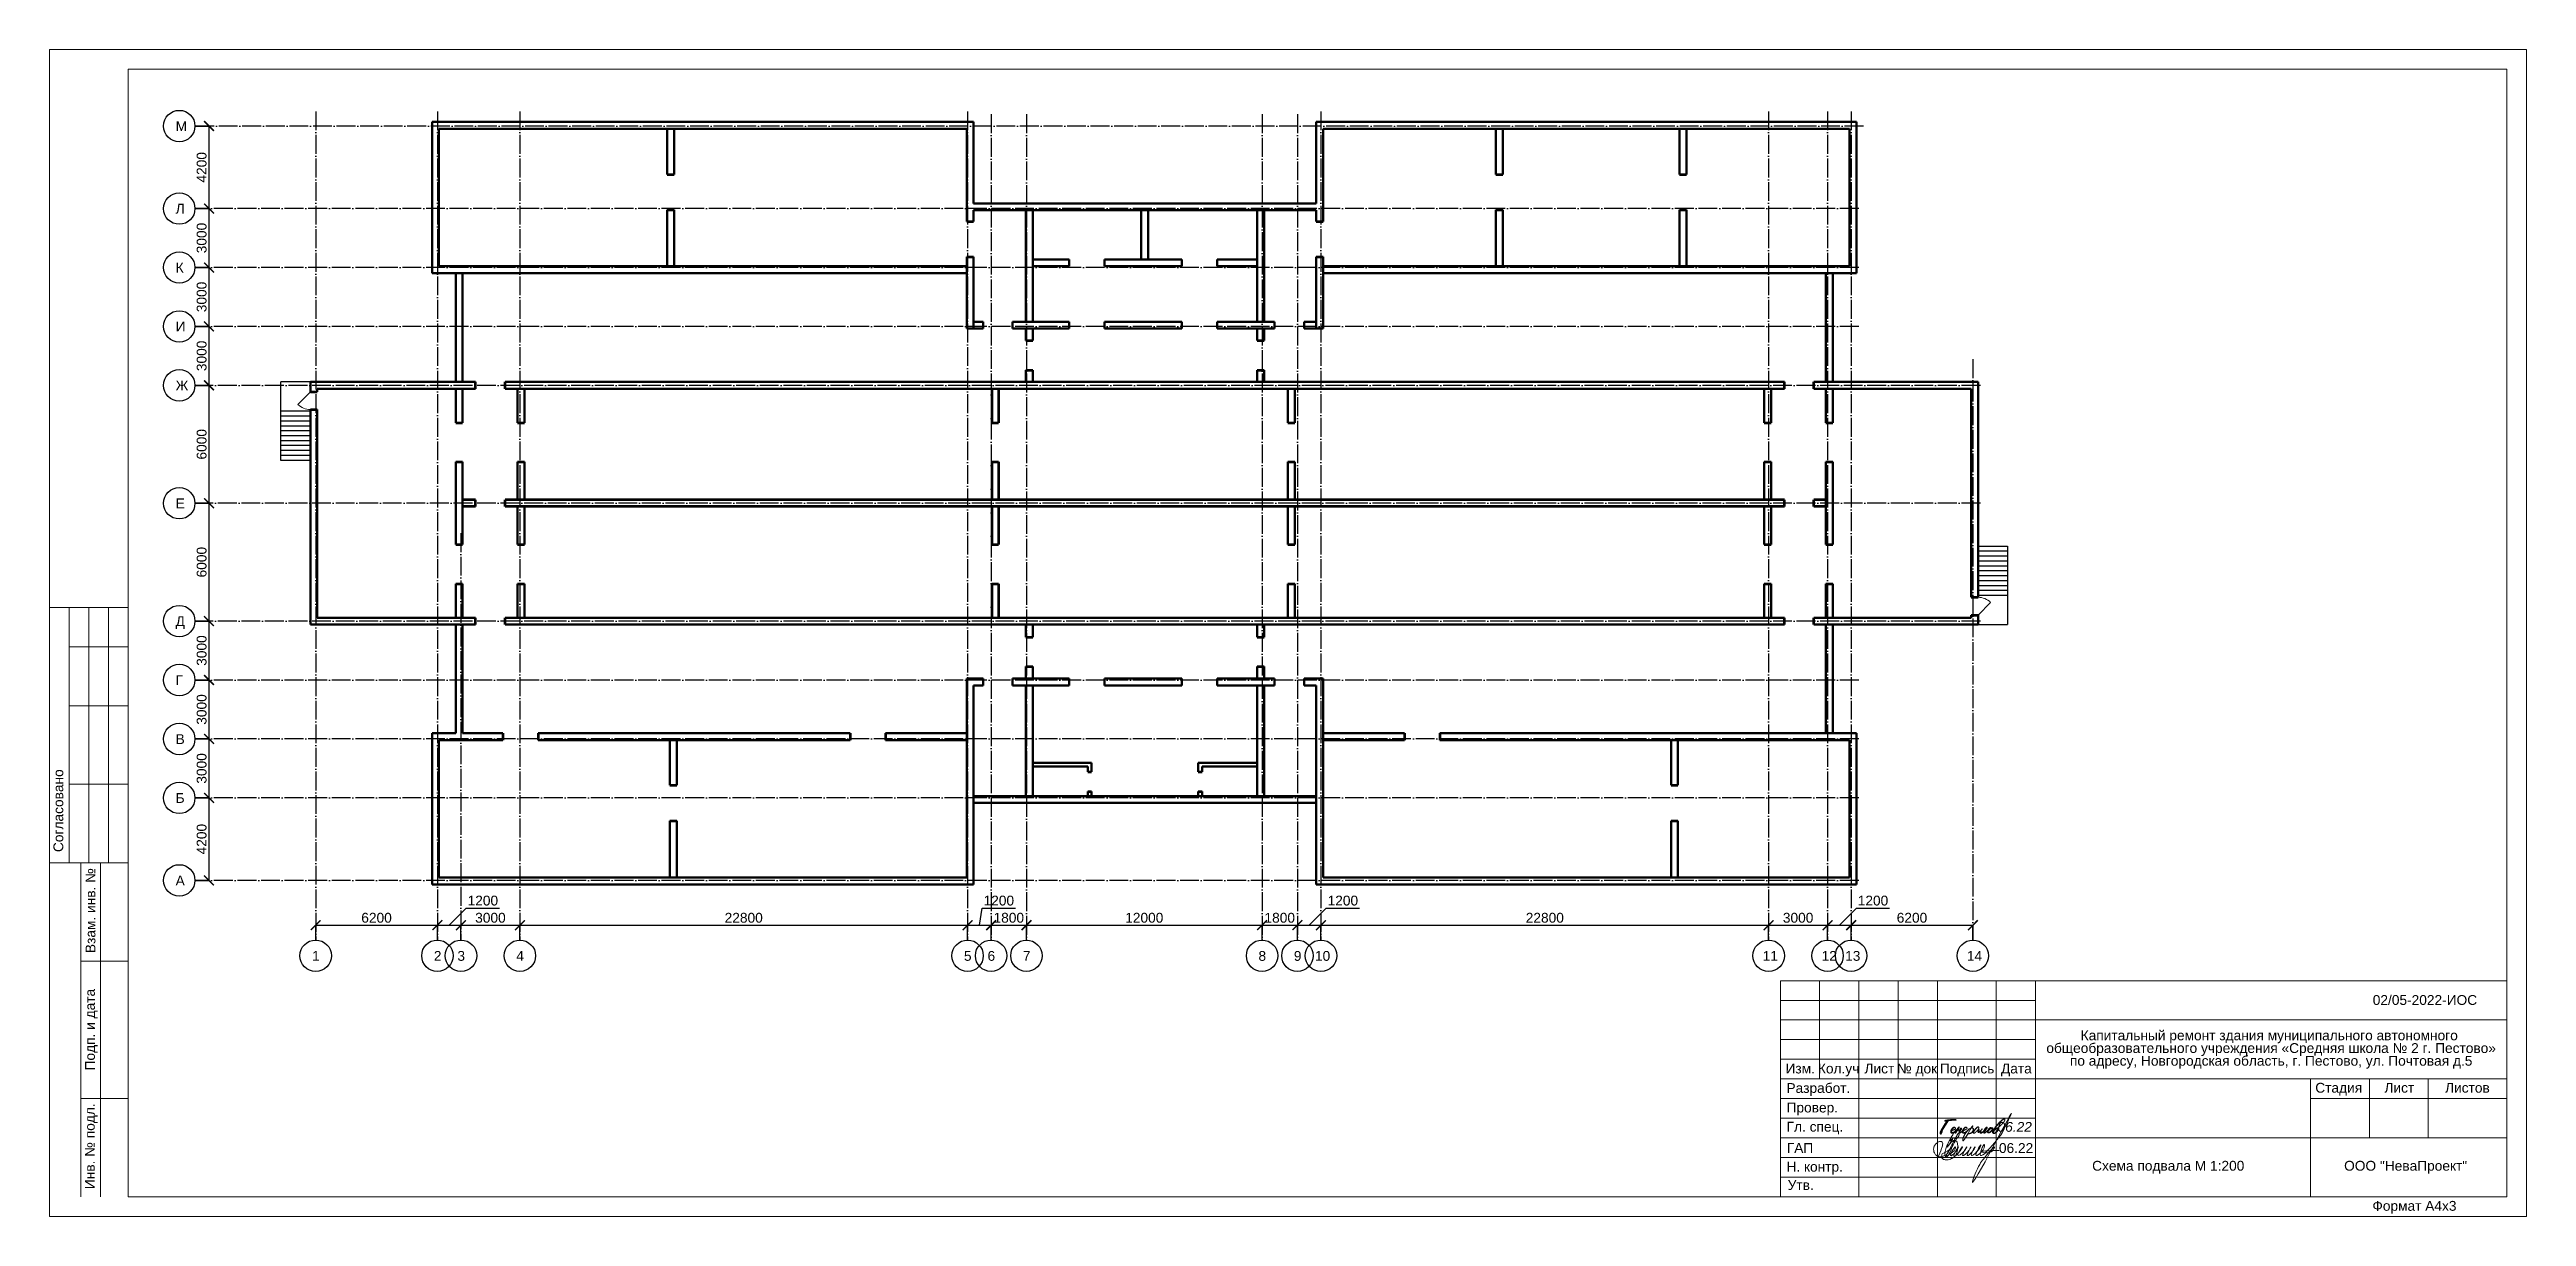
# Model space of a CAD drawing. Header units: millimetres. Extents: x 1982 to 10001982, y -1005230 to 4320529.
# Drawn here: x 2069109 to 2195259, y 1123450 to 1182850 of the extents above; entities that cross this region are included whole.
import ezdxf
from ezdxf.enums import TextEntityAlignment as Align

# ---------------------------------------------------------------- set-up
doc = ezdxf.new("R2010")
doc.units = ezdxf.units.MM
doc.linetypes.add('ACAD_ISO04W100', pattern=[30, 24, -3, 0, -3])
doc.linetypes.add('DGN Style 3', pattern=[499.525246, 356.803747, -142.721499])
for name, color, linetype, lineweight in [('Level 63', 7, 'Continuous', 0), ('Двери', 250, 'Continuous', 5), ('Стены', 7, 'Continuous', 50)]:
    doc.layers.add(name, color=color, linetype=linetype, lineweight=lineweight)
for name, color, linetype in [('Оси', 30, 'Continuous'), ('Осн надпись', 7, 'Continuous'), ('размеры оси', 163, 'Continuous')]:
    doc.layers.add(name, color=color, linetype=linetype)
doc.styles.add('Arial', font='ariali.ttf')
doc.styles.add('GOST 2.304', font='cs_gost2304.shx')
doc.styles.get("Standard").update_dxf_attribs({"font": 'arial.ttf'})
doc.styles.add('Style-Arial', font='arial.ttf')
doc.dimstyles.new('200', dxfattribs={"dimtxt": 500, "dimasz": 500, "dimexe": 3, "dimexo": 1.2, "dimgap": 120, "dimtad": 1, "dimtxsty": 'Standard', "dimblk": 'ARCHTICK', "dimcen": 500, "dimadec": 0, "dimazin": 0, "dimtfac": 1, "dimtmove": 1, "dimatfit": 3, "dimldrblk": 'ARCHTICK', "dimfxl": 0, "dimarcsym": 2})

msp = doc.modelspace()

# ---------------------------------------------------------------- texts
at = {"color": 7, "linetype": 'Continuous', "lineweight": 0, "style": 'Style-Arial'}
msp.add_text('02/05-2022-ИОС', height=500, dxfattribs=at).set_placement((2187431.133, 1134717.833), align=Align.TOP_LEFT)
at = {"color": 18, "linetype": 'Continuous', "lineweight": 13, "true_color": 0x000000, "style": 'Arial'}
msp.add_text('06.22', height=500, dxfattribs=at).set_placement((2169195.933, 1128258.967), align=Align.TOP_CENTER)
at = {"color": 18, "linetype": 'DGN Style 3', "lineweight": 0, "true_color": 0x000000, "insert": (2182159.674, 1132917.941), "char_height": 500, "attachment_point": 2, "line_spacing_factor": 0.776524, "style": 'Style-Arial'}
msp.add_mtext('Капитальный ремонт здания муниципального автономного\\P общеобразовательного учреждения «Средняя школа № 2 г. Пестово»\\P по адресу, Новгородская область, г. Пестово, ул. Почтовая д.5\\P', dxfattribs=at)
at = {"color": 7, "linetype": 'Continuous', "lineweight": 30, "insert": (2168392.041, 1127182.475), "char_height": 500, "attachment_point": 1, "line_spacing_factor": 0.72, "style": 'GOST 2.304'}
msp.add_mtext('{\\fArial|b0|i0|c204|p39;06.22}', dxfattribs=at)
at = {"layer": 'Level 63', "color": 7, "linetype": 'Continuous', "lineweight": 0, "style": 'Style-Arial'}
for s, p in [('Согласовано', (2069558.176, 1144104.86)), ('Взам. инв. №', (2071194.744, 1139018.737)), ('Подп. и дата', (2071168.971, 1132959.149)), ('Инв. № подл.', (2071160.042, 1127023.314))]:
    msp.add_text(s, height=500.04, rotation=90, dxfattribs=at).set_placement(p, align=Align.MIDDLE_CENTER)
for s, p in [('Изм.', (2158273.482, 1130980.036)), ('Кол.уч', (2160228.122, 1130980.036)), ('Лист', (2162304.918, 1130980.036)), ('№ док', (2164222.72, 1130980.036)), ('Подпись', (2166770.719, 1130980.036)), ('Дата', (2169281.673, 1130980.036)), ('Разработ.', (2159197.278, 1129988.112)), ('Провер.', (2158888.004, 1128992.65)), ('Стадия', (2185696.276, 1130000.036)), ('Лист', (2188784.918, 1130000.036)), ('Листов', (2192251.9, 1130000.036)), ('Гл. спец.', (2159020.55, 1128018.19)), ('ГАП', (2158261.773, 1126935.183)), ('Н. контр.', (2159010.348, 1125980.036)), ('Утв.', (2158298.453, 1125046.416)), ('Схема подвала М 1:200', (2177014.661, 1126029.014)), ('ООО "НеваПроект"', (2189105.275, 1126029.014)), ('Формат A4х3', (2189554.108, 1123988.475))]:
    msp.add_text(s, height=500, dxfattribs=at).set_placement(p, align=Align.MIDDLE_CENTER)
at = {"layer": 'Осн надпись', "ltscale": 40, "char_height": 500, "width": 500, "attachment_point": 1}
for s, insert in [('М', (2075531.43, 1179200.05)), ('Л', (2075531.43, 1175000.05)), ('К', (2075531.43, 1172000.05)), ('И', (2075531.43, 1169000.05)), ('Ж', (2075531.43, 1166000.05)), ('Е', (2075531.43, 1160000.05)), ('Д', (2075531.43, 1154000.05)), ('Г', (2075531.43, 1151000.05)), ('В', (2075531.43, 1148000.05)), ('Б', (2075531.43, 1145000.05)), ('А', (2075531.43, 1140800.05))]:
    msp.add_mtext(s, dxfattribs=dict(at, insert=insert))
at = {"layer": 'Осн надпись', "char_height": 500, "width": 500, "attachment_point": 1}
for s, insert in [('1', (2082481.127, 1136962.436)), ('2', (2088681.127, 1136962.436)), ('3', (2089881.127, 1136962.436)), ('4', (2092881.127, 1136962.436)), ('5', (2115681.127, 1136962.436)), ('6', (2116881.127, 1136962.436)), ('7', (2118681.127, 1136962.436)), ('8', (2130681.127, 1136962.436)), ('9', (2132481.127, 1136962.436)), ('10', (2133558.914, 1136962.436)), ('11', (2156358.914, 1136962.436)), ('12', (2159358.914, 1136962.436)), ('13', (2160558.914, 1136962.436)), ('14', (2166758.914, 1136962.436))]:
    msp.add_mtext(s, dxfattribs=dict(at, insert=insert))

# ---------------------------------------------------------------- blocks, each defined once
blk = doc.blocks.new('_ArchTick')
at = {"color": 0, "linetype": 'ByBlock', "const_width": 0.15}
blk.add_lwpolyline([(-0.5, -0.5), (0.5, 0.5)], dxfattribs=at)
blk = doc.blocks.new('*D365')
at = {"layer": 'Defpoints', "color": 0, "lineweight": 0, "transparency": 16777216}
for p in [(2088864, 1138276), (2082664, 1137519), (2088864, 1137519)]:
    blk.add_point(p, dxfattribs=at)
at = {"layer": 'размеры оси', "color": 0, "lineweight": -2, "transparency": 16777216}
for p, q in [((2082664, 1137520), (2082664, 1138279)), ((2082664, 1138276), (2088864, 1138276)), ((2088864, 1137520), (2088864, 1138279))]:
    blk.add_line(p, q, dxfattribs=at)
at = {"layer": 'размеры оси', "color": 0, "lineweight": -2, "transparency": 16777216, "xscale": 500, "yscale": 500, "zscale": 500, "rotation": 180}
blk.add_blockref('_ArchTick', (2082664, 1138276), dxfattribs=at)
at = {"layer": 'размеры оси', "color": 0, "lineweight": -2, "transparency": 16777216, "xscale": 500, "yscale": 500, "zscale": 500}
blk.add_blockref('_ArchTick', (2088864, 1138276), dxfattribs=at)
at = {"layer": 'размеры оси', "color": 0, "transparency": 16777216, "insert": (2085764, 1138651), "char_height": 500, "attachment_point": 5}
blk.add_mtext('6200', dxfattribs=at)
blk = doc.blocks.new('*D366')
at = {"layer": 'Defpoints', "color": 0, "lineweight": 0, "transparency": 16777216}
for p in [(2115864, 1138276), (2093064, 1137519), (2115864, 1137519)]:
    blk.add_point(p, dxfattribs=at)
at = {"layer": 'размеры оси', "color": 0, "lineweight": -2, "transparency": 16777216}
for p, q in [((2093064, 1137520), (2093064, 1138279)), ((2093064, 1138276), (2115864, 1138276)), ((2115864, 1137520), (2115864, 1138279))]:
    blk.add_line(p, q, dxfattribs=at)
at = {"layer": 'размеры оси', "color": 0, "lineweight": -2, "transparency": 16777216, "xscale": 500, "yscale": 500, "zscale": 500, "rotation": 180}
blk.add_blockref('_ArchTick', (2093064, 1138276), dxfattribs=at)
at = {"layer": 'размеры оси', "color": 0, "lineweight": -2, "transparency": 16777216, "xscale": 500, "yscale": 500, "zscale": 500}
blk.add_blockref('_ArchTick', (2115864, 1138276), dxfattribs=at)
at = {"layer": 'размеры оси', "color": 0, "transparency": 16777216, "insert": (2104464, 1138651), "char_height": 500, "attachment_point": 5}
blk.add_mtext('22800', dxfattribs=at)
blk = doc.blocks.new('*D367')
at = {"layer": 'Defpoints', "color": 0, "lineweight": 0, "transparency": 16777216}
for p in [(2130864, 1138276), (2118864, 1137519), (2130864, 1137519)]:
    blk.add_point(p, dxfattribs=at)
at = {"layer": 'размеры оси', "color": 0, "lineweight": -2, "transparency": 16777216}
for p, q in [((2118864, 1137520), (2118864, 1138279)), ((2118864, 1138276), (2130864, 1138276)), ((2130864, 1137520), (2130864, 1138279))]:
    blk.add_line(p, q, dxfattribs=at)
at = {"layer": 'размеры оси', "color": 0, "lineweight": -2, "transparency": 16777216, "xscale": 500, "yscale": 500, "zscale": 500, "rotation": 180}
blk.add_blockref('_ArchTick', (2118864, 1138276), dxfattribs=at)
at = {"layer": 'размеры оси', "color": 0, "lineweight": -2, "transparency": 16777216, "xscale": 500, "yscale": 500, "zscale": 500}
blk.add_blockref('_ArchTick', (2130864, 1138276), dxfattribs=at)
at = {"layer": 'размеры оси', "color": 0, "transparency": 16777216, "insert": (2124864, 1138651), "char_height": 500, "attachment_point": 5}
blk.add_mtext('12000', dxfattribs=at)
blk = doc.blocks.new('*D368')
at = {"layer": 'Defpoints', "color": 0, "lineweight": 0, "transparency": 16777216}
for p in [(2132664, 1138276), (2130864, 1137519), (2132664, 1137519)]:
    blk.add_point(p, dxfattribs=at)
at = {"layer": 'размеры оси', "color": 0, "lineweight": -2, "transparency": 16777216}
for p, q in [((2130864, 1137520), (2130864, 1138279)), ((2130864, 1138276), (2132664, 1138276)), ((2132664, 1137520), (2132664, 1138279))]:
    blk.add_line(p, q, dxfattribs=at)
at = {"layer": 'размеры оси', "color": 0, "lineweight": -2, "transparency": 16777216, "xscale": 500, "yscale": 500, "zscale": 500, "rotation": 180}
blk.add_blockref('_ArchTick', (2130864, 1138276), dxfattribs=at)
at = {"layer": 'размеры оси', "color": 0, "lineweight": -2, "transparency": 16777216, "xscale": 500, "yscale": 500, "zscale": 500}
blk.add_blockref('_ArchTick', (2132664, 1138276), dxfattribs=at)
at = {"layer": 'размеры оси', "color": 0, "transparency": 16777216, "insert": (2131764, 1138651), "char_height": 500, "attachment_point": 5}
blk.add_mtext('1800', dxfattribs=at)
blk = doc.blocks.new('*D369')
at = {"layer": 'Defpoints', "color": 0, "lineweight": 0, "transparency": 16777216}
for p in [(2156664, 1138276), (2133864, 1137519), (2156664, 1137519)]:
    blk.add_point(p, dxfattribs=at)
at = {"layer": 'размеры оси', "color": 0, "lineweight": -2, "transparency": 16777216}
for p, q in [((2133864, 1137520), (2133864, 1138279)), ((2133864, 1138276), (2156664, 1138276)), ((2156664, 1137520), (2156664, 1138279))]:
    blk.add_line(p, q, dxfattribs=at)
at = {"layer": 'размеры оси', "color": 0, "lineweight": -2, "transparency": 16777216, "xscale": 500, "yscale": 500, "zscale": 500, "rotation": 180}
blk.add_blockref('_ArchTick', (2133864, 1138276), dxfattribs=at)
at = {"layer": 'размеры оси', "color": 0, "lineweight": -2, "transparency": 16777216, "xscale": 500, "yscale": 500, "zscale": 500}
blk.add_blockref('_ArchTick', (2156664, 1138276), dxfattribs=at)
at = {"layer": 'размеры оси', "color": 0, "transparency": 16777216, "insert": (2145264, 1138651), "char_height": 500, "attachment_point": 5}
blk.add_mtext('22800', dxfattribs=at)
blk = doc.blocks.new('*D370')
at = {"layer": 'Defpoints', "color": 0, "lineweight": 0, "transparency": 16777216}
for p in [(2159664, 1138276), (2156664, 1137519), (2159664, 1137519)]:
    blk.add_point(p, dxfattribs=at)
at = {"layer": 'размеры оси', "color": 0, "lineweight": -2, "transparency": 16777216}
for p, q in [((2156664, 1137520), (2156664, 1138279)), ((2156664, 1138276), (2159664, 1138276)), ((2159664, 1137520), (2159664, 1138279))]:
    blk.add_line(p, q, dxfattribs=at)
at = {"layer": 'размеры оси', "color": 0, "lineweight": -2, "transparency": 16777216, "xscale": 500, "yscale": 500, "zscale": 500, "rotation": 180}
blk.add_blockref('_ArchTick', (2156664, 1138276), dxfattribs=at)
at = {"layer": 'размеры оси', "color": 0, "lineweight": -2, "transparency": 16777216, "xscale": 500, "yscale": 500, "zscale": 500}
blk.add_blockref('_ArchTick', (2159664, 1138276), dxfattribs=at)
at = {"layer": 'размеры оси', "color": 0, "transparency": 16777216, "insert": (2158164, 1138651), "char_height": 500, "attachment_point": 5}
blk.add_mtext('3000', dxfattribs=at)
blk = doc.blocks.new('*D371')
at = {"layer": 'Defpoints', "color": 0, "lineweight": 0, "transparency": 16777216}
for p in [(2167064, 1138276), (2160864, 1137519), (2167064, 1137519)]:
    blk.add_point(p, dxfattribs=at)
at = {"layer": 'размеры оси', "color": 0, "lineweight": -2, "transparency": 16777216}
for p, q in [((2160864, 1137520), (2160864, 1138279)), ((2160864, 1138276), (2167064, 1138276)), ((2167064, 1137520), (2167064, 1138279))]:
    blk.add_line(p, q, dxfattribs=at)
at = {"layer": 'размеры оси', "color": 0, "lineweight": -2, "transparency": 16777216, "xscale": 500, "yscale": 500, "zscale": 500, "rotation": 180}
blk.add_blockref('_ArchTick', (2160864, 1138276), dxfattribs=at)
at = {"layer": 'размеры оси', "color": 0, "lineweight": -2, "transparency": 16777216, "xscale": 500, "yscale": 500, "zscale": 500}
blk.add_blockref('_ArchTick', (2167064, 1138276), dxfattribs=at)
at = {"layer": 'размеры оси', "color": 0, "transparency": 16777216, "insert": (2163964, 1138651), "char_height": 500, "attachment_point": 5}
blk.add_mtext('6200', dxfattribs=at)
blk = doc.blocks.new('*D372')
at = {"layer": 'Defpoints', "color": 0, "lineweight": 0, "transparency": 16777216}
for p in [(2076514, 1144756), (2077232, 1144756), (2076514, 1140556)]:
    blk.add_point(p, dxfattribs=at)
at = {"layer": 'размеры оси', "color": 0, "lineweight": -2, "transparency": 16777216}
for p, q in [((2076515, 1144756), (2077235, 1144756)), ((2077232, 1140556), (2077232, 1144756)), ((2076515, 1140556), (2077235, 1140556))]:
    blk.add_line(p, q, dxfattribs=at)
at = {"layer": 'размеры оси', "color": 0, "lineweight": -2, "transparency": 16777216, "xscale": 500, "yscale": 500, "zscale": 500}
for p, rotation in [((2077232, 1144756), 90), ((2077232, 1140556), 270)]:
    blk.add_blockref('_ArchTick', p, dxfattribs=dict(at, rotation=rotation))
at = {"layer": 'размеры оси', "color": 0, "transparency": 16777216, "insert": (2076857, 1142656), "char_height": 500, "attachment_point": 5, "rotation": 90}
blk.add_mtext('4200', dxfattribs=at)
blk = doc.blocks.new('*D373')
at = {"layer": 'Defpoints', "color": 0, "lineweight": 0, "transparency": 16777216}
for p in [(2076514, 1147756), (2077232, 1147756), (2076514, 1144756)]:
    blk.add_point(p, dxfattribs=at)
at = {"layer": 'размеры оси', "color": 0, "lineweight": -2, "transparency": 16777216}
for p, q in [((2076515, 1147756), (2077235, 1147756)), ((2077232, 1144756), (2077232, 1147756)), ((2076515, 1144756), (2077235, 1144756))]:
    blk.add_line(p, q, dxfattribs=at)
at = {"layer": 'размеры оси', "color": 0, "lineweight": -2, "transparency": 16777216, "xscale": 500, "yscale": 500, "zscale": 500}
for p, rotation in [((2077232, 1147756), 90), ((2077232, 1144756), 270)]:
    blk.add_blockref('_ArchTick', p, dxfattribs=dict(at, rotation=rotation))
at = {"layer": 'размеры оси', "color": 0, "transparency": 16777216, "insert": (2076857, 1146256), "char_height": 500, "attachment_point": 5, "rotation": 90}
blk.add_mtext('3000', dxfattribs=at)
blk = doc.blocks.new('*D374')
at = {"layer": 'Defpoints', "color": 0, "lineweight": 0, "transparency": 16777216}
for p in [(2076514, 1150756), (2077232, 1150756), (2076514, 1147756)]:
    blk.add_point(p, dxfattribs=at)
at = {"layer": 'размеры оси', "color": 0, "lineweight": -2, "transparency": 16777216}
for p, q in [((2076515, 1150756), (2077235, 1150756)), ((2077232, 1147756), (2077232, 1150756)), ((2076515, 1147756), (2077235, 1147756))]:
    blk.add_line(p, q, dxfattribs=at)
at = {"layer": 'размеры оси', "color": 0, "lineweight": -2, "transparency": 16777216, "xscale": 500, "yscale": 500, "zscale": 500}
for p, rotation in [((2077232, 1150756), 90), ((2077232, 1147756), 270)]:
    blk.add_blockref('_ArchTick', p, dxfattribs=dict(at, rotation=rotation))
at = {"layer": 'размеры оси', "color": 0, "transparency": 16777216, "insert": (2076857, 1149256), "char_height": 500, "attachment_point": 5, "rotation": 90}
blk.add_mtext('3000', dxfattribs=at)
blk = doc.blocks.new('*D375')
at = {"layer": 'Defpoints', "color": 0, "lineweight": 0, "transparency": 16777216}
for p in [(2076514, 1153756), (2077232, 1153756), (2076514, 1150756)]:
    blk.add_point(p, dxfattribs=at)
at = {"layer": 'размеры оси', "color": 0, "lineweight": -2, "transparency": 16777216}
for p, q in [((2076515, 1153756), (2077235, 1153756)), ((2077232, 1150756), (2077232, 1153756)), ((2076515, 1150756), (2077235, 1150756))]:
    blk.add_line(p, q, dxfattribs=at)
at = {"layer": 'размеры оси', "color": 0, "lineweight": -2, "transparency": 16777216, "xscale": 500, "yscale": 500, "zscale": 500}
for p, rotation in [((2077232, 1153756), 90), ((2077232, 1150756), 270)]:
    blk.add_blockref('_ArchTick', p, dxfattribs=dict(at, rotation=rotation))
at = {"layer": 'размеры оси', "color": 0, "transparency": 16777216, "insert": (2076857, 1152256), "char_height": 500, "attachment_point": 5, "rotation": 90}
blk.add_mtext('3000', dxfattribs=at)
blk = doc.blocks.new('*D376')
at = {"layer": 'Defpoints', "color": 0, "lineweight": 0, "transparency": 16777216}
for p in [(2076514, 1159756), (2077232, 1159756), (2076514, 1153756)]:
    blk.add_point(p, dxfattribs=at)
at = {"layer": 'размеры оси', "color": 0, "lineweight": -2, "transparency": 16777216}
for p, q in [((2076515, 1159756), (2077235, 1159756)), ((2077232, 1153756), (2077232, 1159756)), ((2076515, 1153756), (2077235, 1153756))]:
    blk.add_line(p, q, dxfattribs=at)
at = {"layer": 'размеры оси', "color": 0, "lineweight": -2, "transparency": 16777216, "xscale": 500, "yscale": 500, "zscale": 500}
for p, rotation in [((2077232, 1159756), 90), ((2077232, 1153756), 270)]:
    blk.add_blockref('_ArchTick', p, dxfattribs=dict(at, rotation=rotation))
at = {"layer": 'размеры оси', "color": 0, "transparency": 16777216, "insert": (2076857, 1156756), "char_height": 500, "attachment_point": 5, "rotation": 90}
blk.add_mtext('6000', dxfattribs=at)
blk = doc.blocks.new('*D377')
at = {"layer": 'Defpoints', "color": 0, "lineweight": 0, "transparency": 16777216}
for p in [(2076514, 1165756), (2077232, 1165756), (2076514, 1159756)]:
    blk.add_point(p, dxfattribs=at)
at = {"layer": 'размеры оси', "color": 0, "lineweight": -2, "transparency": 16777216}
for p, q in [((2076515, 1165756), (2077235, 1165756)), ((2077232, 1159756), (2077232, 1165756)), ((2076515, 1159756), (2077235, 1159756))]:
    blk.add_line(p, q, dxfattribs=at)
at = {"layer": 'размеры оси', "color": 0, "lineweight": -2, "transparency": 16777216, "xscale": 500, "yscale": 500, "zscale": 500}
for p, rotation in [((2077232, 1165756), 90), ((2077232, 1159756), 270)]:
    blk.add_blockref('_ArchTick', p, dxfattribs=dict(at, rotation=rotation))
at = {"layer": 'размеры оси', "color": 0, "transparency": 16777216, "insert": (2076857, 1162756), "char_height": 500, "attachment_point": 5, "rotation": 90}
blk.add_mtext('6000', dxfattribs=at)
blk = doc.blocks.new('*D378')
at = {"layer": 'Defpoints', "color": 0, "lineweight": 0, "transparency": 16777216}
for p in [(2076514, 1168756), (2077232, 1168756), (2076514, 1165756)]:
    blk.add_point(p, dxfattribs=at)
at = {"layer": 'размеры оси', "color": 0, "lineweight": -2, "transparency": 16777216}
for p, q in [((2076515, 1168756), (2077235, 1168756)), ((2077232, 1165756), (2077232, 1168756)), ((2076515, 1165756), (2077235, 1165756))]:
    blk.add_line(p, q, dxfattribs=at)
at = {"layer": 'размеры оси', "color": 0, "lineweight": -2, "transparency": 16777216, "xscale": 500, "yscale": 500, "zscale": 500}
for p, rotation in [((2077232, 1168756), 90), ((2077232, 1165756), 270)]:
    blk.add_blockref('_ArchTick', p, dxfattribs=dict(at, rotation=rotation))
at = {"layer": 'размеры оси', "color": 0, "transparency": 16777216, "insert": (2076857, 1167256), "char_height": 500, "attachment_point": 5, "rotation": 90}
blk.add_mtext('3000', dxfattribs=at)
blk = doc.blocks.new('*D379')
at = {"layer": 'Defpoints', "color": 0, "lineweight": 0, "transparency": 16777216}
for p in [(2076514, 1171756), (2077232, 1171756), (2076514, 1168756)]:
    blk.add_point(p, dxfattribs=at)
at = {"layer": 'размеры оси', "color": 0, "lineweight": -2, "transparency": 16777216}
for p, q in [((2076515, 1171756), (2077235, 1171756)), ((2077232, 1168756), (2077232, 1171756)), ((2076515, 1168756), (2077235, 1168756))]:
    blk.add_line(p, q, dxfattribs=at)
at = {"layer": 'размеры оси', "color": 0, "lineweight": -2, "transparency": 16777216, "xscale": 500, "yscale": 500, "zscale": 500}
for p, rotation in [((2077232, 1171756), 90), ((2077232, 1168756), 270)]:
    blk.add_blockref('_ArchTick', p, dxfattribs=dict(at, rotation=rotation))
at = {"layer": 'размеры оси', "color": 0, "transparency": 16777216, "insert": (2076857, 1170256), "char_height": 500, "attachment_point": 5, "rotation": 90}
blk.add_mtext('3000', dxfattribs=at)
blk = doc.blocks.new('*D380')
at = {"layer": 'Defpoints', "color": 0, "lineweight": 0, "transparency": 16777216}
for p in [(2076514, 1174756), (2077232, 1174756), (2076514, 1171756)]:
    blk.add_point(p, dxfattribs=at)
at = {"layer": 'размеры оси', "color": 0, "lineweight": -2, "transparency": 16777216}
for p, q in [((2076515, 1174756), (2077235, 1174756)), ((2077232, 1171756), (2077232, 1174756)), ((2076515, 1171756), (2077235, 1171756))]:
    blk.add_line(p, q, dxfattribs=at)
at = {"layer": 'размеры оси', "color": 0, "lineweight": -2, "transparency": 16777216, "xscale": 500, "yscale": 500, "zscale": 500}
for p, rotation in [((2077232, 1174756), 90), ((2077232, 1171756), 270)]:
    blk.add_blockref('_ArchTick', p, dxfattribs=dict(at, rotation=rotation))
at = {"layer": 'размеры оси', "color": 0, "transparency": 16777216, "insert": (2076857, 1173256), "char_height": 500, "attachment_point": 5, "rotation": 90}
blk.add_mtext('3000', dxfattribs=at)
blk = doc.blocks.new('*D381')
at = {"layer": 'Defpoints', "color": 0, "lineweight": 0, "transparency": 16777216}
for p in [(2076514, 1178956), (2077232, 1178956), (2076514, 1174756)]:
    blk.add_point(p, dxfattribs=at)
at = {"layer": 'размеры оси', "color": 0, "lineweight": -2, "transparency": 16777216}
for p, q in [((2076515, 1178956), (2077235, 1178956)), ((2077232, 1174756), (2077232, 1178956)), ((2076515, 1174756), (2077235, 1174756))]:
    blk.add_line(p, q, dxfattribs=at)
at = {"layer": 'размеры оси', "color": 0, "lineweight": -2, "transparency": 16777216, "xscale": 500, "yscale": 500, "zscale": 500}
for p, rotation in [((2077232, 1178956), 90), ((2077232, 1174756), 270)]:
    blk.add_blockref('_ArchTick', p, dxfattribs=dict(at, rotation=rotation))
at = {"layer": 'размеры оси', "color": 0, "transparency": 16777216, "insert": (2076857, 1176856), "char_height": 500, "attachment_point": 5, "rotation": 90}
blk.add_mtext('4200', dxfattribs=at)
blk = doc.blocks.new('*D382')
at = {"layer": 'Defpoints', "color": 0, "lineweight": 0, "transparency": 16777216}
for p in [(2090064, 1138276), (2088864, 1137519), (2090064, 1137519)]:
    blk.add_point(p, dxfattribs=at)
at = {"layer": 'размеры оси', "color": 0, "lineweight": -2, "transparency": 16777216}
for p, q in [((2089464, 1138276), (2090336, 1139151)), ((2090336, 1139151), (2092021, 1139151)), ((2088864, 1137520), (2088864, 1138279)), ((2088864, 1138276), (2090064, 1138276)), ((2090064, 1137520), (2090064, 1138279))]:
    blk.add_line(p, q, dxfattribs=at)
at = {"layer": 'размеры оси', "color": 0, "lineweight": -2, "transparency": 16777216, "xscale": 500, "yscale": 500, "zscale": 500, "rotation": 180}
blk.add_blockref('_ArchTick', (2088864, 1138276), dxfattribs=at)
at = {"layer": 'размеры оси', "color": 0, "lineweight": -2, "transparency": 16777216, "xscale": 500, "yscale": 500, "zscale": 500}
blk.add_blockref('_ArchTick', (2090064, 1138276), dxfattribs=at)
at = {"layer": 'размеры оси', "color": 0, "transparency": 16777216, "insert": (2091178, 1139526), "char_height": 500, "attachment_point": 5}
blk.add_mtext('1200', dxfattribs=at)
blk = doc.blocks.new('*D383')
at = {"layer": 'Defpoints', "color": 0, "lineweight": 0, "transparency": 16777216}
for p in [(2093064, 1138276), (2090064, 1137519), (2093064, 1137519)]:
    blk.add_point(p, dxfattribs=at)
at = {"layer": 'размеры оси', "color": 0, "lineweight": -2, "transparency": 16777216}
for p, q in [((2090064, 1137520), (2090064, 1138279)), ((2090064, 1138276), (2093064, 1138276)), ((2093064, 1137520), (2093064, 1138279))]:
    blk.add_line(p, q, dxfattribs=at)
at = {"layer": 'размеры оси', "color": 0, "lineweight": -2, "transparency": 16777216, "xscale": 500, "yscale": 500, "zscale": 500, "rotation": 180}
blk.add_blockref('_ArchTick', (2090064, 1138276), dxfattribs=at)
at = {"layer": 'размеры оси', "color": 0, "lineweight": -2, "transparency": 16777216, "xscale": 500, "yscale": 500, "zscale": 500}
blk.add_blockref('_ArchTick', (2093064, 1138276), dxfattribs=at)
at = {"layer": 'размеры оси', "color": 0, "transparency": 16777216, "insert": (2091564, 1138651), "char_height": 500, "attachment_point": 5}
blk.add_mtext('3000', dxfattribs=at)
blk = doc.blocks.new('*D384')
at = {"layer": 'Defpoints', "color": 0, "lineweight": 0, "transparency": 16777216}
for p in [(2117064, 1138276), (2115864, 1137519), (2117064, 1137519)]:
    blk.add_point(p, dxfattribs=at)
at = {"layer": 'размеры оси', "color": 0, "lineweight": -2, "transparency": 16777216}
for p, q in [((2116464, 1138276), (2116614, 1139151)), ((2116614, 1139151), (2118298, 1139151)), ((2115864, 1137520), (2115864, 1138279)), ((2115864, 1138276), (2117064, 1138276)), ((2117064, 1137520), (2117064, 1138279))]:
    blk.add_line(p, q, dxfattribs=at)
at = {"layer": 'размеры оси', "color": 0, "lineweight": -2, "transparency": 16777216, "xscale": 500, "yscale": 500, "zscale": 500, "rotation": 180}
blk.add_blockref('_ArchTick', (2115864, 1138276), dxfattribs=at)
at = {"layer": 'размеры оси', "color": 0, "lineweight": -2, "transparency": 16777216, "xscale": 500, "yscale": 500, "zscale": 500}
blk.add_blockref('_ArchTick', (2117064, 1138276), dxfattribs=at)
at = {"layer": 'размеры оси', "color": 0, "transparency": 16777216, "insert": (2117456, 1139526), "char_height": 500, "attachment_point": 5}
blk.add_mtext('1200', dxfattribs=at)
blk = doc.blocks.new('*D385')
at = {"layer": 'Defpoints', "color": 0, "lineweight": 0, "transparency": 16777216}
for p in [(2118864, 1138276), (2117064, 1137519), (2118864, 1137519)]:
    blk.add_point(p, dxfattribs=at)
at = {"layer": 'размеры оси', "color": 0, "lineweight": -2, "transparency": 16777216}
for p, q in [((2117064, 1137520), (2117064, 1138279)), ((2117064, 1138276), (2118864, 1138276)), ((2118864, 1137520), (2118864, 1138279))]:
    blk.add_line(p, q, dxfattribs=at)
at = {"layer": 'размеры оси', "color": 0, "lineweight": -2, "transparency": 16777216, "xscale": 500, "yscale": 500, "zscale": 500, "rotation": 180}
blk.add_blockref('_ArchTick', (2117064, 1138276), dxfattribs=at)
at = {"layer": 'размеры оси', "color": 0, "lineweight": -2, "transparency": 16777216, "xscale": 500, "yscale": 500, "zscale": 500}
blk.add_blockref('_ArchTick', (2118864, 1138276), dxfattribs=at)
at = {"layer": 'размеры оси', "color": 0, "transparency": 16777216, "insert": (2117964, 1138651), "char_height": 500, "attachment_point": 5}
blk.add_mtext('1800', dxfattribs=at)
blk = doc.blocks.new('*D386')
at = {"layer": 'Defpoints', "color": 0, "lineweight": 0, "transparency": 16777216}
for p in [(2133864, 1138276), (2132664, 1137519), (2133864, 1137519)]:
    blk.add_point(p, dxfattribs=at)
at = {"layer": 'размеры оси', "color": 0, "lineweight": -2, "transparency": 16777216}
for p, q in [((2133264, 1138276), (2134136, 1139151)), ((2134136, 1139151), (2135821, 1139151)), ((2132664, 1137520), (2132664, 1138279)), ((2132664, 1138276), (2133864, 1138276)), ((2133864, 1137520), (2133864, 1138279))]:
    blk.add_line(p, q, dxfattribs=at)
at = {"layer": 'размеры оси', "color": 0, "lineweight": -2, "transparency": 16777216, "xscale": 500, "yscale": 500, "zscale": 500, "rotation": 180}
blk.add_blockref('_ArchTick', (2132664, 1138276), dxfattribs=at)
at = {"layer": 'размеры оси', "color": 0, "lineweight": -2, "transparency": 16777216, "xscale": 500, "yscale": 500, "zscale": 500}
blk.add_blockref('_ArchTick', (2133864, 1138276), dxfattribs=at)
at = {"layer": 'размеры оси', "color": 0, "transparency": 16777216, "insert": (2134978, 1139526), "char_height": 500, "attachment_point": 5}
blk.add_mtext('1200', dxfattribs=at)
blk = doc.blocks.new('*D387')
at = {"layer": 'Defpoints', "color": 0, "lineweight": 0, "transparency": 16777216}
for p in [(2160864, 1138276), (2159664, 1137519), (2160864, 1137519)]:
    blk.add_point(p, dxfattribs=at)
at = {"layer": 'размеры оси', "color": 0, "lineweight": -2, "transparency": 16777216}
for p, q in [((2160264, 1138276), (2161136, 1139151)), ((2161136, 1139151), (2162821, 1139151)), ((2159664, 1137520), (2159664, 1138279)), ((2159664, 1138276), (2160864, 1138276)), ((2160864, 1137520), (2160864, 1138279))]:
    blk.add_line(p, q, dxfattribs=at)
at = {"layer": 'размеры оси', "color": 0, "lineweight": -2, "transparency": 16777216, "xscale": 500, "yscale": 500, "zscale": 500, "rotation": 180}
blk.add_blockref('_ArchTick', (2159664, 1138276), dxfattribs=at)
at = {"layer": 'размеры оси', "color": 0, "lineweight": -2, "transparency": 16777216, "xscale": 500, "yscale": 500, "zscale": 500}
blk.add_blockref('_ArchTick', (2160864, 1138276), dxfattribs=at)
at = {"layer": 'размеры оси', "color": 0, "transparency": 16777216, "insert": (2161978, 1139526), "char_height": 500, "attachment_point": 5}
blk.add_mtext('1200', dxfattribs=at)
blk = doc.blocks.new('*U119')
at = {"linetype": 'Continuous', "lineweight": 0}
h = blk.add_hatch(color=5, dxfattribs=at)
edge = h.paths.add_edge_path()
edge.add_spline(control_points=[(-528, 199), (-508, 201), (-488, 203), (-468, 205), (-447, 207), (-426, 209), (-406, 210), (-386, 212), (-367, 212)], knot_values=[0, 0, 0, 0.25, 0.25, 0.5, 0.5, 0.75, 0.75, 1, 1, 1], degree=2, periodic=0)
edge.add_line((-367, 212), (-362, 212))
edge.add_spline(control_points=[(-362, 212), (-358, 212), (-358, 213), (-358, 217), (-361, 219), (-364, 222), (-369, 223), (-374, 225), (-380, 225), (-385, 225), (-390, 225)], knot_values=[0, 0, 0, 0.2, 0.2, 0.4, 0.4, 0.6, 0.6, 0.8, 0.8, 1, 1, 1], degree=2, periodic=0)
edge.add_line((-390, 225), (-400, 225))
edge.add_spline(control_points=[(-400, 225), (-433, 225), (-466, 222), (-498, 219), (-530, 215)], knot_values=[0, 0, 0, 0.5, 0.5, 1, 1, 1], degree=2, periodic=0)
edge.add_line((-530, 215), (-539, 216))
edge.add_line((-539, 216), (-545, 213))
edge.add_spline(control_points=[(-545, 213), (-551, 212), (-558, 211), (-566, 210), (-573, 208), (-581, 207), (-588, 206), (-596, 204), (-602, 202), (-606, 201), (-606, 197), (-606, 192), (-604, 191), (-602, 189), (-598, 189), (-588, 189), (-578, 191), (-568, 193), (-559, 194)], knot_values=[0, 0, 0, 0.111111, 0.111111, 0.222222, 0.222222, 0.333333, 0.333333, 0.444444, 0.444444, 0.555556, 0.555556, 0.666667, 0.666667, 0.777778, 0.777778, 0.888889, 0.888889, 1, 1, 1], degree=2, periodic=0)
edge.add_spline(control_points=[(-559, 194), (-564, 187), (-575, 171), (-585, 154), (-598, 134), (-611, 114), (-624, 93), (-637, 71), (-648, 54), (-660, 34), (-671, 14), (-682, -6), (-690, -23), (-699, -41), (-703, -54), (-708, -67), (-707, -72), (-707, -75), (-705, -79), (-703, -83), (-700, -87), (-697, -91), (-694, -93), (-691, -96), (-688, -96), (-685, -95), (-680, -86), (-676, -77), (-671, -66), (-666, -54), (-662, -44), (-658, -34), (-657, -32)], knot_values=[0, 0, 0, 0.0625, 0.0625, 0.125, 0.125, 0.1875, 0.1875, 0.25, 0.25, 0.3125, 0.3125, 0.375, 0.375, 0.4375, 0.4375, 0.5, 0.5, 0.5625, 0.5625, 0.625, 0.625, 0.6875, 0.6875, 0.75, 0.75, 0.8125, 0.8125, 0.875, 0.875, 0.9375, 0.9375, 1, 1, 1], degree=2, periodic=0)
edge.add_spline(control_points=[(-657, -32), (-657, -29), (-660, -30)], knot_values=[0, 0, 0, 1, 1, 1], degree=2, periodic=0)
edge.add_spline(control_points=[(-660, -30), (-661, -31), (-664, -34), (-666, -37), (-669, -41), (-672, -45), (-675, -49), (-677, -52), (-678, -53)], knot_values=[0, 0, 0, 0.25, 0.25, 0.5, 0.5, 0.75, 0.75, 1, 1, 1], degree=2, periodic=0)
edge.add_line((-678, -53), (-679, -53))
edge.add_spline(control_points=[(-679, -53), (-679, -52), (-675, -43), (-670, -34), (-662, -19), (-653, -4), (-640, 16), (-628, 36), (-612, 61)], knot_values=[0, 0, 0, 0.25, 0.25, 0.5, 0.5, 0.75, 0.75, 1, 1, 1], degree=2, periodic=0)
edge.add_spline(control_points=[(-612, 61), (-598, 83), (-584, 105), (-570, 126), (-556, 149), (-549, 161), (-540, 173), (-532, 186), (-528, 199)], knot_values=[0, 0, 0, 0.25, 0.25, 0.5, 0.5, 0.75, 0.75, 1, 1, 1], degree=2, periodic=0)
h = blk.add_hatch(color=5, dxfattribs=at)
edge = h.paths.add_edge_path()
edge.add_line((-354, -17), (-356, -17))
edge.add_spline(control_points=[(-356, -17), (-361, -18), (-365, -18)], knot_values=[0, 0, 0, 1, 1, 1], degree=2, periodic=0)
edge.add_spline(control_points=[(-365, -18), (-371, -23), (-377, -29), (-385, -36), (-394, -42), (-402, -48), (-411, -53), (-419, -58), (-427, -61), (-434, -64), (-441, -64), (-447, -64), (-451, -59), (-455, -55), (-455, -47), (-455, -40), (-452, -31), (-449, -23), (-445, -15)], knot_values=[0, 0, 0, 0.047522, 0.047522, 0.166582, 0.166582, 0.285641, 0.285641, 0.404701, 0.404701, 0.523761, 0.523761, 0.642821, 0.642821, 0.76188, 0.76188, 0.88094, 0.88094, 1, 1, 1], degree=2, periodic=0)
edge.add_spline(control_points=[(-445, -15), (-436, -12), (-422, -7), (-409, -1), (-397, 6), (-385, 13), (-376, 21), (-367, 29), (-367, 36), (-367, 42), (-372, 45), (-378, 48), (-381, 50), (-385, 53), (-389, 56), (-392, 60), (-398, 60), (-406, 60), (-419, 51), (-432, 42), (-444, 28), (-457, 13), (-466, -5), (-475, -23), (-475, -42), (-475, -58), (-466, -67), (-457, -75), (-443, -75), (-434, -75), (-425, -72), (-416, -68), (-406, -63), (-397, -57), (-387, -49), (-378, -42), (-368, -34), (-364, -30), (-361, -27)], knot_values=[0, 0, 0, 0.054871, 0.054871, 0.109741, 0.109741, 0.164612, 0.164612, 0.219482, 0.219482, 0.274353, 0.274353, 0.329223, 0.329223, 0.384094, 0.384094, 0.438964, 0.438964, 0.493835, 0.493835, 0.548705, 0.548705, 0.603576, 0.603576, 0.658446, 0.658446, 0.713317, 0.713317, 0.768187, 0.768187, 0.823058, 0.823058, 0.877928, 0.877928, 0.932799, 0.932799, 0.987669, 0.987669, 1, 1, 1], degree=2, periodic=0)
edge.add_spline(control_points=[(-361, -27), (-357, -22), (-354, -17)], knot_values=[0, 0, 0, 1, 1, 1], degree=2, periodic=0)
edge = h.paths.add_edge_path(flags=16)
edge.add_spline(control_points=[(-434, 3), (-429, 11), (-423, 18), (-417, 24), (-412, 29), (-406, 34), (-401, 37), (-395, 40), (-392, 40), (-386, 40), (-384, 38), (-382, 36), (-382, 34)], knot_values=[0, 0, 0, 0.166667, 0.166667, 0.333333, 0.333333, 0.5, 0.5, 0.666667, 0.666667, 0.833333, 0.833333, 1, 1, 1], degree=2, periodic=0)
edge.add_spline(control_points=[(-382, 34), (-382, 32), (-387, 27), (-393, 23), (-400, 18), (-408, 13), (-417, 9), (-427, 5), (-434, 3)], knot_values=[0, 0, 0, 0.25, 0.25, 0.5, 0.5, 0.75, 0.75, 1, 1, 1], degree=2, periodic=0)
h = blk.add_hatch(color=5, dxfattribs=at)
edge = h.paths.add_edge_path()
edge.add_spline(control_points=[(-221, -28), (-224, -31), (-230, -35), (-237, -40), (-245, -46), (-253, -51), (-260, -55), (-268, -58), (-273, -58), (-276, -58), (-277, -57), (-278, -55), (-278, -53)], knot_values=[0, 0, 0, 0.154355, 0.154355, 0.323484, 0.323484, 0.492613, 0.492613, 0.661742, 0.661742, 0.830871, 0.830871, 1, 1, 1], degree=2, periodic=0)
edge.add_spline(control_points=[(-278, -53), (-279, -48), (-275, -40), (-270, -32), (-265, -24), (-263, -21), (-259, -15), (-255, -9), (-251, -4), (-247, 1), (-243, 6), (-240, 10), (-239, 11)], knot_values=[0, 0, 0, 0.166667, 0.166667, 0.333333, 0.333333, 0.5, 0.5, 0.666667, 0.666667, 0.833333, 0.833333, 1, 1, 1], degree=2, periodic=0)
edge.add_spline(control_points=[(-239, 11), (-237, 14), (-237, 20), (-237, 27), (-237, 30), (-237, 33), (-241, 35), (-245, 38), (-249, 38), (-253, 38), (-256, 36), (-259, 34), (-262, 31), (-264, 28), (-265, 25), (-266, 22), (-266, 20)], knot_values=[0, 0, 0, 0.125, 0.125, 0.25, 0.25, 0.375, 0.375, 0.5, 0.5, 0.625, 0.625, 0.75, 0.75, 0.875, 0.875, 1, 1, 1], degree=2, periodic=0)
edge.add_spline(control_points=[(-266, 20), (-266, 15), (-269, 11), (-270, 10), (-274, 2), (-277, -2), (-279, -6)], knot_values=[0, 0, 0, 0.333333, 0.333333, 0.666667, 0.666667, 1, 1, 1], degree=2, periodic=0)
edge.add_spline(control_points=[(-279, -6), (-283, -5), (-289, -4), (-296, -3), (-303, -3), (-311, -3), (-318, -3)], knot_values=[0, 0, 0, 0.333333, 0.333333, 0.666667, 0.666667, 1, 1, 1], degree=2, periodic=0)
edge.add_line((-318, -3), (-323, -3))
edge.add_line((-323, -3), (-306, 24))
edge.add_spline(control_points=[(-306, 24), (-298, 37), (-293, 46), (-288, 54), (-288, 55)], knot_values=[0, 0, 0, 0.5, 0.5, 1, 1, 1], degree=2, periodic=0)
edge.add_spline(control_points=[(-288, 55), (-288, 57), (-291, 60), (-294, 63), (-297, 63), (-299, 63), (-306, 54), (-313, 45), (-322, 31), (-325, 27), (-328, 22)], knot_values=[0, 0, 0, 0.23155, 0.23155, 0.4631, 0.4631, 0.69465, 0.69465, 0.9262, 0.9262, 1, 1, 1], degree=2, periodic=0)
edge.add_line((-328, 22), (-328, 22))
edge.add_spline(control_points=[(-328, 22), (-324, 22), (-323, 19), (-322, 15), (-324, 12)], knot_values=[0, 0, 0, 0.5, 0.5, 1, 1, 1], degree=2, periodic=0)
edge.add_spline(control_points=[(-324, 12), (-329, 6), (-340, -6), (-348, -15), (-361, -27)], knot_values=[0, 0, 0, 0.563292, 0.563292, 1, 1, 1], degree=2, periodic=0)
edge.add_spline(control_points=[(-361, -27), (-361, -28), (-362, -29), (-371, -42), (-376, -52), (-382, -62), (-382, -64), (-382, -65), (-379, -67), (-377, -69), (-374, -71), (-372, -73), (-369, -74), (-367, -75), (-366, -75)], knot_values=[0, 0, 0, 0.024641, 0.024641, 0.187201, 0.187201, 0.349761, 0.349761, 0.512321, 0.512321, 0.67488, 0.67488, 0.83744, 0.83744, 1, 1, 1], degree=2, periodic=0)
edge.add_spline(control_points=[(-366, -75), (-364, -71), (-357, -60), (-350, -48), (-342, -34), (-336, -24), (-329, -13)], knot_values=[0, 0, 0, 0.333333, 0.333333, 0.666667, 0.666667, 1, 1, 1], degree=2, periodic=0)
edge.add_spline(control_points=[(-329, -13), (-326, -13), (-322, -13), (-314, -12), (-305, -12), (-296, -12), (-288, -13), (-286, -13), (-283, -14)], knot_values=[0, 0, 0, 0.25, 0.25, 0.5, 0.5, 0.75, 0.75, 1, 1, 1], degree=2, periodic=0)
edge.add_line((-283, -14), (-284, -15))
edge.add_spline(control_points=[(-284, -15), (-289, -25), (-292, -36), (-296, -47), (-295, -55), (-294, -64), (-289, -67), (-284, -70), (-278, -70), (-269, -70), (-260, -65), (-251, -60), (-245, -56), (-241, -54), (-237, -50), (-233, -47), (-228, -43), (-225, -40), (-223, -38)], knot_values=[0, 0, 0, 0.113755, 0.113755, 0.227509, 0.227509, 0.341264, 0.341264, 0.455018, 0.455018, 0.568773, 0.568773, 0.682527, 0.682527, 0.796282, 0.796282, 0.910037, 0.910037, 1, 1, 1], degree=2, periodic=0)
edge.add_spline(control_points=[(-223, -38), (-222, -33), (-221, -28)], knot_values=[0, 0, 0, 1, 1, 1], degree=2, periodic=0)
h = blk.add_hatch(color=5, dxfattribs=at)
edge = h.paths.add_edge_path()
edge.add_spline(control_points=[(-328, 22), (-330, 19), (-333, 15)], knot_values=[0, 0, 0, 1, 1, 1], degree=2, periodic=0)
edge.add_spline(control_points=[(-333, 15), (-338, 9), (-342, 2), (-344, -1), (-347, -5)], knot_values=[0, 0, 0, 0.299722, 0.299722, 1, 1, 1], degree=2, periodic=0)
edge.add_spline(control_points=[(-347, -5), (-350, -5), (-353, -6)], knot_values=[0, 0, 0, 1, 1, 1], degree=2, periodic=0)
edge.add_spline(control_points=[(-353, -6), (-359, -12), (-365, -18)], knot_values=[0, 0, 0, 1, 1, 1], degree=2, periodic=0)
edge.add_spline(control_points=[(-365, -18), (-361, -18), (-356, -17)], knot_values=[0, 0, 0, 1, 1, 1], degree=2, periodic=0)
edge.add_line((-356, -17), (-354, -17))
edge.add_spline(control_points=[(-354, -17), (-357, -22), (-361, -27)], knot_values=[0, 0, 0, 1, 1, 1], degree=2, periodic=0)
edge.add_spline(control_points=[(-361, -27), (-348, -15), (-340, -6)], knot_values=[0, 0, 0, 1, 1, 1], degree=2, periodic=0)
edge.add_line((-340, -6), (-340, -6))
edge.add_spline(control_points=[(-340, -6), (-329, 6), (-324, 12)], knot_values=[0, 0, 0, 1, 1, 1], degree=2, periodic=0)
edge.add_spline(control_points=[(-324, 12), (-322, 15), (-323, 19), (-324, 22), (-328, 22)], knot_values=[0, 0, 0, 0.5, 0.5, 1, 1, 1], degree=2, periodic=0)
h = blk.add_hatch(color=5, dxfattribs=at)
edge = h.paths.add_edge_path()
edge.add_spline(control_points=[(-333, 15), (-339, 8), (-348, -1), (-350, -3), (-353, -6)], knot_values=[0, 0, 0, 0.787625, 0.787625, 1, 1, 1], degree=2, periodic=0)
edge.add_spline(control_points=[(-353, -6), (-350, -5), (-347, -5)], knot_values=[0, 0, 0, 1, 1, 1], degree=2, periodic=0)
edge.add_spline(control_points=[(-347, -5), (-344, -1), (-342, 2)], knot_values=[0, 0, 0, 1, 1, 1], degree=2, periodic=0)
edge.add_line((-342, 2), (-342, 2))
edge.add_spline(control_points=[(-342, 2), (-338, 9), (-333, 15)], knot_values=[0, 0, 0, 1, 1, 1], degree=2, periodic=0)
h = blk.add_hatch(color=5, dxfattribs=at)
edge = h.paths.add_edge_path()
edge.add_spline(control_points=[(-71, 13), (-70, 16), (-70, 19), (-71, 22), (-75, 22)], knot_values=[0, 0, 0, 0.480917, 0.480917, 1, 1, 1], degree=2, periodic=0)
edge.add_spline(control_points=[(-75, 22), (-82, 13), (-95, -1), (-108, -15), (-124, -29), (-132, -36), (-141, -42), (-149, -48), (-158, -53), (-166, -58), (-174, -61), (-182, -64), (-188, -64), (-194, -64), (-198, -59), (-202, -55), (-202, -47), (-202, -40), (-199, -31), (-196, -23), (-192, -15)], knot_values=[0, 0, 0, 0.1, 0.1, 0.2, 0.2, 0.3, 0.3, 0.4, 0.4, 0.5, 0.5, 0.6, 0.6, 0.7, 0.7, 0.8, 0.8, 0.9, 0.9, 1, 1, 1], degree=2, periodic=0)
edge.add_spline(control_points=[(-192, -15), (-183, -12), (-169, -7), (-156, -1), (-144, 6), (-132, 13), (-123, 21), (-114, 29), (-114, 36), (-114, 42), (-120, 45), (-125, 48), (-128, 50), (-132, 53), (-136, 56), (-139, 60), (-145, 60), (-153, 60), (-166, 51), (-179, 42), (-192, 28), (-204, 13), (-213, -5), (-219, -16), (-221, -27)], knot_values=[0, 0, 0, 0.086156, 0.086156, 0.172312, 0.172312, 0.258468, 0.258468, 0.344624, 0.344624, 0.430779, 0.430779, 0.516935, 0.516935, 0.603091, 0.603091, 0.689247, 0.689247, 0.775403, 0.775403, 0.861559, 0.861559, 0.947715, 0.947715, 1, 1, 1], degree=2, periodic=0)
edge.add_line((-221, -27), (-221, -27))
edge.add_spline(control_points=[(-221, -27), (-218, -27), (-217, -32)], knot_values=[0, 0, 0, 1, 1, 1], degree=2, periodic=0)
edge.add_line((-217, -32), (-221, -36))
edge.add_spline(control_points=[(-221, -36), (-222, -37), (-223, -38)], knot_values=[0, 0, 0, 1, 1, 1], degree=2, periodic=0)
edge.add_spline(control_points=[(-223, -38), (-223, -40), (-223, -42), (-223, -58), (-213, -67), (-204, -75), (-190, -75), (-182, -75), (-172, -72), (-163, -68), (-153, -63), (-144, -57), (-134, -49), (-129, -45), (-123, -40)], knot_values=[0, 0, 0, 0.018213, 0.018213, 0.193372, 0.193372, 0.368531, 0.368531, 0.54369, 0.54369, 0.718849, 0.718849, 0.894009, 0.894009, 1, 1, 1], degree=2, periodic=0)
edge.add_spline(control_points=[(-123, -40), (-120, -36), (-117, -32), (-97, -9), (-77, 8), (-74, 10), (-71, 13)], knot_values=[0, 0, 0, 0.126896, 0.126896, 0.89826, 0.89826, 1, 1, 1], degree=2, periodic=0)
edge = h.paths.add_edge_path(flags=16)
edge.add_spline(control_points=[(-181, 3), (-176, 11), (-170, 18), (-165, 24), (-159, 29), (-153, 34), (-148, 37), (-143, 40), (-139, 40), (-133, 40), (-131, 38), (-129, 36), (-129, 34)], knot_values=[0, 0, 0, 0.166667, 0.166667, 0.333333, 0.333333, 0.5, 0.5, 0.666667, 0.666667, 0.833333, 0.833333, 1, 1, 1], degree=2, periodic=0)
edge.add_spline(control_points=[(-129, 34), (-129, 32), (-134, 27), (-140, 23), (-148, 18), (-155, 13), (-165, 9), (-174, 5), (-181, 3)], knot_values=[0, 0, 0, 0.25, 0.25, 0.5, 0.5, 0.75, 0.75, 1, 1, 1], degree=2, periodic=0)
h = blk.add_hatch(color=5, dxfattribs=at)
edge = h.paths.add_edge_path()
edge.add_line((-187, -200), (-169, -200))
edge.add_spline(control_points=[(-169, -200), (-165, -194), (-159, -186), (-143, -163), (-125, -136), (-107, -108), (-91, -84)], knot_values=[0, 0, 0, 0.141373, 0.141373, 0.570687, 0.570687, 1, 1, 1], degree=2, periodic=0)
edge.add_spline(control_points=[(-91, -84), (-86, -85), (-80, -85)], knot_values=[0, 0, 0, 1, 1, 1], degree=2, periodic=0)
edge.add_line((-80, -85), (-69, -85))
edge.add_spline(control_points=[(-69, -85), (-57, -85), (-43, -80), (-28, -75), (-16, -69), (-4, -63), (5, -57), (14, -51), (16, -50)], knot_values=[0, 0, 0, 0.25, 0.25, 0.5, 0.5, 0.75, 0.75, 1, 1, 1], degree=2, periodic=0)
edge.add_spline(control_points=[(16, -50), (19, -47), (19, -45), (19, -42), (17, -42), (16, -42), (14, -44)], knot_values=[0, 0, 0, 0.333333, 0.333333, 0.666667, 0.666667, 1, 1, 1], degree=2, periodic=0)
edge.add_spline(control_points=[(14, -44), (12, -45), (9, -46), (5, -48), (1, -49), (-3, -51), (-7, -52), (-10, -54), (-12, -55)], knot_values=[0, 0, 0, 0.25, 0.25, 0.5, 0.5, 0.75, 0.75, 1, 1, 1], degree=2, periodic=0)
edge.add_line((-12, -55), (-13, -52))
edge.add_spline(control_points=[(-13, -52), (-11, -51), (-5, -45), (1, -38), (6, -29), (12, -20), (17, -10), (21, 0), (21, 8)], knot_values=[0, 0, 0, 0.25, 0.25, 0.5, 0.5, 0.75, 0.75, 1, 1, 1], degree=2, periodic=0)
edge.add_spline(control_points=[(21, 8), (21, 40), (-12, 40), (-13, 40), (-13, 39), (-14, 39), (-14, 39)], knot_values=[0, 0, 0, 0.333333, 0.333333, 0.666667, 0.666667, 1, 1, 1], degree=2, periodic=0)
edge.add_spline(control_points=[(-14, 39), (-4, 57), (2, 68), (8, 79), (8, 82), (8, 84), (5, 84), (1, 84), (-2, 81), (-6, 77), (-9, 73), (-11, 71), (-19, 60), (-26, 49), (-37, 34)], knot_values=[0, 0, 0, 0.142857, 0.142857, 0.285714, 0.285714, 0.428571, 0.428571, 0.571429, 0.571429, 0.714286, 0.714286, 0.857143, 0.857143, 1, 1, 1], degree=2, periodic=0)
edge.add_spline(control_points=[(-37, 34), (-54, 27), (-71, 13)], knot_values=[0, 0, 0, 1, 1, 1], degree=2, periodic=0)
edge.add_line((-71, 13), (-71, 12))
edge.add_spline(control_points=[(-71, 12), (-76, 6), (-87, -6), (-98, -18), (-116, -34), (-119, -37), (-123, -40)], knot_values=[0, 0, 0, 0.417557, 0.417557, 0.835113, 0.835113, 1, 1, 1], degree=2, periodic=0)
edge.add_spline(control_points=[(-123, -40), (-139, -59), (-154, -81), (-171, -108), (-184, -133), (-198, -158), (-205, -180), (-209, -191), (-211, -200)], knot_values=[0, 0, 0, 0.251666, 0.251666, 0.552886, 0.552886, 0.854105, 0.854105, 1, 1, 1], degree=2, periodic=0)
edge.add_line((-211, -200), (-202, -200))
edge.add_spline(control_points=[(-202, -200), (-200, -193), (-196, -182), (-190, -164), (-178, -142), (-166, -119), (-150, -95), (-135, -70), (-117, -48), (-100, -26), (-81, -7), (-63, 11), (-46, 21)], knot_values=[0, 0, 0, 0.100007, 0.100007, 0.280006, 0.280006, 0.460004, 0.460004, 0.640003, 0.640003, 0.820001, 0.820001, 1, 1, 1], degree=2, periodic=0)
edge.add_spline(control_points=[(-46, 21), (-59, 1), (-75, -23), (-90, -47), (-105, -70), (-115, -86), (-126, -104), (-137, -121), (-147, -138), (-158, -154), (-167, -169), (-177, -184), (-184, -195), (-186, -198), (-187, -200)], knot_values=[0, 0, 0, 0.160543, 0.160543, 0.321085, 0.321085, 0.481628, 0.481628, 0.642171, 0.642171, 0.802713, 0.802713, 0.963256, 0.963256, 1, 1, 1], degree=2, periodic=0)
edge = h.paths.add_edge_path(flags=16)
edge.add_spline(control_points=[(-83, -72), (-82, -70), (-81, -68), (-80, -67), (-79, -65), (-63, -40), (-47, -15), (-32, 10), (-19, 31)], knot_values=[0, 0, 0, 0.25, 0.25, 0.5, 0.5, 0.75, 0.75, 1, 1, 1], degree=2, periodic=0)
edge.add_spline(control_points=[(-19, 31), (-18, 31), (-14, 31), (-6, 31), (0, 26), (6, 21), (6, 11)], knot_values=[0, 0, 0, 0.333333, 0.333333, 0.666667, 0.666667, 1, 1, 1], degree=2, periodic=0)
edge.add_spline(control_points=[(6, 11), (6, -2), (0, -14), (-5, -26), (-13, -36), (-20, -45), (-27, -52), (-35, -58), (-39, -60), (-41, -62), (-47, -64), (-53, -65), (-59, -67), (-65, -69), (-72, -70), (-78, -71), (-83, -72)], knot_values=[0, 0, 0, 0.125, 0.125, 0.25, 0.25, 0.375, 0.375, 0.5, 0.5, 0.625, 0.625, 0.75, 0.75, 0.875, 0.875, 1, 1, 1], degree=2, periodic=0)
h = blk.add_hatch(color=5, dxfattribs=at)
edge = h.paths.add_edge_path()
edge.add_spline(control_points=[(210, 20), (209, 18), (205, 14), (202, 10), (196, 5), (191, -1), (185, -7), (179, -13), (173, -19), (162, -29), (152, -37), (142, -45), (138, -45), (135, -45), (134, -43), (133, -40), (133, -37), (133, -33), (134, -28), (136, -23), (138, -18), (140, -12), (141, -7), (143, -2), (143, 1), (143, 7), (140, 9), (137, 12), (132, 12), (130, 12), (126, 10)], knot_values=[0, 0, 0, 0.066667, 0.066667, 0.133333, 0.133333, 0.2, 0.2, 0.266667, 0.266667, 0.333333, 0.333333, 0.4, 0.4, 0.466667, 0.466667, 0.533333, 0.533333, 0.6, 0.6, 0.666667, 0.666667, 0.733333, 0.733333, 0.8, 0.8, 0.866667, 0.866667, 0.933333, 0.933333, 1, 1, 1], degree=2, periodic=0)
edge.add_spline(control_points=[(126, 10), (129, 14), (132, 19), (134, 24), (136, 29), (139, 34), (140, 38), (141, 42), (141, 45), (141, 54), (136, 58), (131, 63), (123, 63), (113, 63), (102, 56), (91, 50), (80, 39), (69, 28), (59, 15), (49, 2), (41, -12), (33, -26), (28, -39), (24, -52), (24, -62), (24, -68), (26, -73), (29, -78), (33, -78), (36, -78), (42, -74), (48, -69), (55, -64), (62, -58), (69, -51), (77, -45), (82, -40), (87, -35), (93, -30), (99, -24), (105, -20), (110, -15), (114, -12), (118, -9), (118, -9), (119, -9), (119, -10), (120, -11), (120, -12)], knot_values=[0, 0, 0, 0.041667, 0.041667, 0.083333, 0.083333, 0.125, 0.125, 0.166667, 0.166667, 0.208333, 0.208333, 0.25, 0.25, 0.291667, 0.291667, 0.333333, 0.333333, 0.375, 0.375, 0.416667, 0.416667, 0.458333, 0.458333, 0.5, 0.5, 0.541667, 0.541667, 0.583333, 0.583333, 0.625, 0.625, 0.666667, 0.666667, 0.708333, 0.708333, 0.75, 0.75, 0.791667, 0.791667, 0.833333, 0.833333, 0.875, 0.875, 0.916667, 0.916667, 0.958333, 0.958333, 1, 1, 1], degree=2, periodic=0)
edge.add_spline(control_points=[(120, -12), (119, -13), (117, -21), (116, -28), (116, -34), (116, -44), (119, -51), (122, -58), (130, -58), (134, -58), (141, -55), (147, -52), (153, -47), (159, -42), (165, -37), (171, -32), (175, -28), (179, -24), (185, -18), (191, -12), (197, -6), (203, 0), (207, 5), (211, 10), (212, 11)], knot_values=[0, 0, 0, 0.083333, 0.083333, 0.166667, 0.166667, 0.25, 0.25, 0.333333, 0.333333, 0.416667, 0.416667, 0.5, 0.5, 0.583333, 0.583333, 0.666667, 0.666667, 0.75, 0.75, 0.833333, 0.833333, 0.916667, 0.916667, 1, 1, 1], degree=2, periodic=0)
edge.add_spline(control_points=[(212, 11), (214, 16), (213, 18), (211, 20), (210, 20)], knot_values=[0, 0, 0, 0.5, 0.5, 1, 1, 1], degree=2, periodic=0)
edge = h.paths.add_edge_path(flags=16)
edge.add_spline(control_points=[(114, 11), (112, 9), (110, 8), (109, 6), (109, 5), (109, 5), (111, 3), (113, 2), (116, 1)], knot_values=[0, 0, 0, 0.25, 0.25, 0.5, 0.5, 0.75, 0.75, 1, 1, 1], degree=2, periodic=0)
edge.add_spline(control_points=[(116, 1), (110, -4), (103, -10), (96, -17), (89, -23), (82, -29), (74, -36), (65, -44), (58, -50), (50, -56), (44, -60), (38, -64), (37, -64), (36, -64), (36, -60), (36, -54), (42, -42), (49, -30), (60, -15), (69, -3), (79, 8), (90, 20), (100, 29), (110, 38), (118, 43), (126, 49), (130, 49), (133, 49), (133, 45)], knot_values=[0, 0, 0, 0.071429, 0.071429, 0.142857, 0.142857, 0.214286, 0.214286, 0.285714, 0.285714, 0.357143, 0.357143, 0.428571, 0.428571, 0.5, 0.5, 0.571429, 0.571429, 0.642857, 0.642857, 0.714286, 0.714286, 0.785714, 0.785714, 0.857143, 0.857143, 0.928571, 0.928571, 1, 1, 1], degree=2, periodic=0)
edge.add_spline(control_points=[(133, 45), (133, 44), (130, 38), (128, 33), (124, 27), (121, 22), (118, 17), (114, 12), (114, 11)], knot_values=[0, 0, 0, 0.25, 0.25, 0.5, 0.5, 0.75, 0.75, 1, 1, 1], degree=2, periodic=0)
h = blk.add_hatch(color=5, dxfattribs=at)
edge = h.paths.add_edge_path()
edge.add_line((190, -45), (190, -43))
edge.add_spline(control_points=[(190, -43), (188, -39), (185, -38), (183, -37), (180, -37), (172, -38), (168, -44), (164, -50), (165, -57), (165, -63), (170, -69), (175, -74), (185, -74), (197, -74), (208, -67), (218, -61), (227, -52), (236, -43), (244, -33), (251, -22), (258, -12), (265, -2), (270, 6), (275, 14), (279, 18)], knot_values=[0, 0, 0, 0.083333, 0.083333, 0.166667, 0.166667, 0.25, 0.25, 0.333333, 0.333333, 0.416667, 0.416667, 0.5, 0.5, 0.583333, 0.583333, 0.666667, 0.666667, 0.75, 0.75, 0.833333, 0.833333, 0.916667, 0.916667, 1, 1, 1], degree=2, periodic=0)
edge.add_spline(control_points=[(279, 18), (278, 16), (273, 8), (268, -1), (262, -13), (257, -24), (253, -37), (249, -50), (250, -61)], knot_values=[0, 0, 0, 0.25, 0.25, 0.5, 0.5, 0.75, 0.75, 1, 1, 1], degree=2, periodic=0)
edge.add_spline(control_points=[(250, -61), (249, -71), (253, -73), (257, -76), (264, -74), (272, -72), (281, -65), (290, -59), (298, -51), (306, -43), (314, -35), (321, -27), (327, -21)], knot_values=[0, 0, 0, 0.166667, 0.166667, 0.333333, 0.333333, 0.5, 0.5, 0.666667, 0.666667, 0.833333, 0.833333, 1, 1, 1], degree=2, periodic=0)
edge.add_spline(control_points=[(327, -21), (328, -17), (326, -17), (325, -16), (323, -16)], knot_values=[0, 0, 0, 0.5, 0.5, 1, 1, 1], degree=2, periodic=0)
edge.add_spline(control_points=[(323, -16), (321, -19), (314, -26), (307, -33), (299, -40), (291, -47), (283, -53), (276, -59), (271, -60)], knot_values=[0, 0, 0, 0.25, 0.25, 0.5, 0.5, 0.75, 0.75, 1, 1, 1], degree=2, periodic=0)
edge.add_spline(control_points=[(271, -60), (266, -59), (267, -55)], knot_values=[0, 0, 0, 1, 1, 1], degree=2, periodic=0)
edge.add_spline(control_points=[(267, -55), (268, -41), (276, -26), (284, -12), (294, 1), (304, 14), (312, 25), (321, 36), (323, 44), (325, 50), (323, 52), (321, 53), (317, 54), (312, 54), (307, 54), (303, 55), (299, 53), (294, 51), (289, 46), (284, 41), (277, 31)], knot_values=[0, 0, 0, 0.1, 0.1, 0.2, 0.2, 0.3, 0.3, 0.4, 0.4, 0.5, 0.5, 0.6, 0.6, 0.7, 0.7, 0.8, 0.8, 0.9, 0.9, 1, 1, 1], degree=2, periodic=0)
edge.add_spline(control_points=[(277, 31), (268, 16), (258, -1), (247, -17), (237, -31), (227, -45), (218, -53), (208, -62), (198, -62), (193, -62), (190, -59), (188, -56), (190, -45)], knot_values=[0, 0, 0, 0.166667, 0.166667, 0.333333, 0.333333, 0.5, 0.5, 0.666667, 0.666667, 0.833333, 0.833333, 1, 1, 1], degree=2, periodic=0)
h = blk.add_hatch(color=5, dxfattribs=at)
edge = h.paths.add_edge_path()
edge.add_line((448, 19), (448, 21))
edge.add_spline(control_points=[(448, 21), (448, 34), (442, 40), (436, 46), (429, 46), (424, 46), (417, 44), (411, 42), (408, 42), (407, 42), (406, 44), (405, 45), (404, 47), (403, 49), (401, 50), (400, 52), (398, 52), (393, 52), (385, 47), (377, 42), (369, 34), (361, 26), (353, 16), (344, 6), (338, -4), (331, -14), (327, -24), (323, -34), (323, -42), (323, -55), (332, -62), (340, -68), (353, -68), (365, -68), (378, -61), (391, -53), (404, -43), (416, -32), (426, -19), (436, -7), (442, 3)], knot_values=[0, 0, 0, 0.05, 0.05, 0.1, 0.1, 0.15, 0.15, 0.2, 0.2, 0.25, 0.25, 0.3, 0.3, 0.35, 0.35, 0.4, 0.4, 0.45, 0.45, 0.5, 0.5, 0.55, 0.55, 0.6, 0.6, 0.65, 0.65, 0.7, 0.7, 0.75, 0.75, 0.8, 0.8, 0.85, 0.85, 0.9, 0.9, 0.95, 0.95, 1, 1, 1], degree=2, periodic=0)
edge.add_spline(control_points=[(442, 3), (444, 4), (447, 4), (449, 5), (450, 5), (455, 5), (452, 9)], knot_values=[0, 0, 0, 0.333333, 0.333333, 0.666667, 0.666667, 1, 1, 1], degree=2, periodic=0)
edge.add_spline(control_points=[(452, 9), (451, 9), (450, 12), (449, 15), (448, 19)], knot_values=[0, 0, 0, 0.5, 0.5, 1, 1, 1], degree=2, periodic=0)
edge = h.paths.add_edge_path(flags=16)
edge.add_spline(control_points=[(430, 9), (430, 5), (426, -1), (422, -7), (415, -14), (408, -22), (399, -30), (391, -38), (382, -44), (374, -51), (366, -55), (358, -59), (353, -59), (341, -59), (341, -48), (341, -42), (346, -33), (350, -24), (357, -15), (364, -6), (373, 3), (382, 12), (392, 19), (402, 26), (412, 31), (422, 35), (430, 35), (434, 35), (434, 33)], knot_values=[0, 0, 0, 0.071429, 0.071429, 0.142857, 0.142857, 0.214286, 0.214286, 0.285714, 0.285714, 0.357143, 0.357143, 0.428571, 0.428571, 0.5, 0.5, 0.571429, 0.571429, 0.642857, 0.642857, 0.714286, 0.714286, 0.785714, 0.785714, 0.857143, 0.857143, 0.928571, 0.928571, 1, 1, 1], degree=2, periodic=0)
edge.add_spline(control_points=[(434, 33), (434, 33), (430, 29), (426, 25), (426, 18), (426, 13), (428, 11), (429, 9), (430, 9)], knot_values=[0, 0, 0, 0.25, 0.25, 0.5, 0.5, 0.75, 0.75, 1, 1, 1], degree=2, periodic=0)
h = blk.add_hatch(color=5, dxfattribs=at)
edge = h.paths.add_edge_path()
edge.add_spline(control_points=[(558, -11), (561, -10), (563, -10), (565, -9), (567, -9)], knot_values=[0, 0, 0, 0.5, 0.5, 1, 1, 1], degree=2, periodic=0)
edge.add_spline(control_points=[(567, -9), (571, -8), (569, -5), (568, -4), (567, -2), (566, 1), (565, 4)], knot_values=[0, 0, 0, 0.333333, 0.333333, 0.666667, 0.666667, 1, 1, 1], degree=2, periodic=0)
edge.add_spline(control_points=[(565, 4), (565, 5), (565, 6), (565, 6), (565, 7), (565, 13), (563, 16), (560, 19), (553, 19), (547, 19), (545, 15), (543, 11), (543, 4), (543, -1), (544, -3), (545, -5), (546, -6)], knot_values=[0, 0, 0, 0.125, 0.125, 0.25, 0.25, 0.375, 0.375, 0.5, 0.5, 0.625, 0.625, 0.75, 0.75, 0.875, 0.875, 1, 1, 1], degree=2, periodic=0)
edge.add_spline(control_points=[(546, -6), (546, -9), (542, -15), (538, -21), (531, -29), (525, -36), (516, -44), (508, -52), (499, -59), (491, -65), (483, -69), (475, -73), (469, -73), (464, -73), (462, -70), (459, -67), (459, -62), (459, -57), (462, -47), (465, -38), (470, -28), (474, -18), (479, -9), (483, -1), (486, 3)], knot_values=[0, 0, 0, 0.083333, 0.083333, 0.166667, 0.166667, 0.25, 0.25, 0.333333, 0.333333, 0.416667, 0.416667, 0.5, 0.5, 0.583333, 0.583333, 0.666667, 0.666667, 0.75, 0.75, 0.833333, 0.833333, 0.916667, 0.916667, 1, 1, 1], degree=2, periodic=0)
edge.add_spline(control_points=[(486, 3), (497, 7), (513, 17), (530, 27), (548, 40), (566, 53), (585, 69), (605, 85), (623, 101), (641, 117), (656, 134), (672, 151), (683, 166), (695, 182), (701, 196), (708, 211), (708, 222)], knot_values=[0, 0, 0, 0.125, 0.125, 0.25, 0.25, 0.375, 0.375, 0.5, 0.5, 0.625, 0.625, 0.75, 0.75, 0.875, 0.875, 1, 1, 1], degree=2, periodic=0)
edge.add_spline(control_points=[(708, 222), (708, 230), (705, 235), (702, 239), (695, 239), (684, 239), (667, 229), (650, 219), (631, 202), (611, 186), (589, 163), (567, 141), (545, 117), (524, 92), (505, 67), (486, 41), (471, 18), (456, -5), (448, -24), (439, -43), (439, -55), (439, -68), (448, -75), (456, -82), (469, -82), (481, -82), (495, -75), (508, -68), (520, -57), (532, -46), (542, -34), (552, -21), (558, -11)], knot_values=[0, 0, 0, 0.0625, 0.0625, 0.125, 0.125, 0.1875, 0.1875, 0.25, 0.25, 0.3125, 0.3125, 0.375, 0.375, 0.4375, 0.4375, 0.5, 0.5, 0.5625, 0.5625, 0.625, 0.625, 0.6875, 0.6875, 0.75, 0.75, 0.8125, 0.8125, 0.875, 0.875, 0.9375, 0.9375, 1, 1, 1], degree=2, periodic=0)
edge = h.paths.add_edge_path(flags=16)
edge.add_spline(control_points=[(496, 18), (512, 41), (531, 65), (550, 88), (566, 108), (572, 115), (583, 127), (593, 138), (605, 150), (617, 162), (630, 174), (643, 187), (654, 196), (666, 206), (675, 212), (684, 218), (689, 218), (693, 218), (694, 217), (696, 216), (696, 211)], knot_values=[0, 0, 0, 0.1, 0.1, 0.2, 0.2, 0.3, 0.3, 0.4, 0.4, 0.5, 0.5, 0.6, 0.6, 0.7, 0.7, 0.8, 0.8, 0.9, 0.9, 1, 1, 1], degree=2, periodic=0)
edge.add_spline(control_points=[(696, 211), (696, 205), (689, 194), (683, 183), (671, 170), (659, 156), (645, 141), (630, 125), (613, 110), (595, 94), (578, 78), (560, 63), (544, 51), (529, 38), (516, 30), (503, 21), (496, 18)], knot_values=[0, 0, 0, 0.125, 0.125, 0.25, 0.25, 0.375, 0.375, 0.5, 0.5, 0.625, 0.625, 0.75, 0.75, 0.875, 0.875, 1, 1, 1], degree=2, periodic=0)
h = blk.add_hatch(color=5, dxfattribs=at)
edge = h.paths.add_edge_path()
edge.add_spline(control_points=[(-366, -7), (-368, -7), (-369, -5), (-370, -4), (-372, -3), (-376, -1), (-376, -8)], knot_values=[0, 0, 0, 0.333333, 0.333333, 0.666667, 0.666667, 1, 1, 1], degree=2, periodic=0)
edge.add_spline(control_points=[(-376, -8), (-377, -14), (-369, -17)], knot_values=[0, 0, 0, 1, 1, 1], degree=2, periodic=0)
edge.add_spline(control_points=[(-369, -17), (-367, -17), (-365, -18)], knot_values=[0, 0, 0, 1, 1, 1], degree=2, periodic=0)
edge.add_spline(control_points=[(-365, -18), (-359, -12), (-353, -6)], knot_values=[0, 0, 0, 1, 1, 1], degree=2, periodic=0)
edge.add_spline(control_points=[(-353, -6), (-354, -6), (-354, -6), (-364, -8), (-366, -7)], knot_values=[0, 0, 0, 0.193262, 0.193262, 1, 1, 1], degree=2, periodic=0)
h = blk.add_hatch(color=5, dxfattribs=at)
edge = h.paths.add_edge_path()
edge.add_spline(control_points=[(-223, -38), (-222, -37), (-221, -36)], knot_values=[0, 0, 0, 1, 1, 1], degree=2, periodic=0)
edge.add_line((-221, -36), (-217, -32))
edge.add_spline(control_points=[(-217, -32), (-218, -27), (-221, -27)], knot_values=[0, 0, 0, 1, 1, 1], degree=2, periodic=0)
edge.add_spline(control_points=[(-221, -27), (-221, -28), (-221, -28)], knot_values=[0, 0, 0, 1, 1, 1], degree=2, periodic=0)
edge.add_spline(control_points=[(-221, -28), (-222, -33), (-223, -38)], knot_values=[0, 0, 0, 1, 1, 1], degree=2, periodic=0)
h = blk.add_hatch(color=5, dxfattribs=at)
edge = h.paths.add_edge_path()
edge.add_line((-202, -200), (-211, -200))
edge.add_spline(control_points=[(-211, -200), (-213, -210), (-213, -218), (-213, -227), (-210, -233), (-206, -239), (-202, -239), (-199, -239), (-187, -224), (-179, -214), (-169, -200)], knot_values=[0, 0, 0, 0.123175, 0.123175, 0.362046, 0.362046, 0.600918, 0.600918, 0.839789, 0.839789, 1, 1, 1], degree=2, periodic=0)
edge.add_line((-169, -200), (-187, -200))
edge.add_spline(control_points=[(-187, -200), (-192, -208), (-196, -214), (-200, -220), (-201, -220), (-203, -220), (-203, -217), (-203, -215), (-203, -211), (-203, -207), (-202, -200)], knot_values=[0, 0, 0, 0.182925, 0.182925, 0.420144, 0.420144, 0.657362, 0.657362, 0.89458, 0.89458, 1, 1, 1], degree=2, periodic=0)
at = {"color": 5, "linetype": 'Continuous', "lineweight": 0, "flags": 128}
for points in [[(-545, 213), (-539, 216), (-530, 215)], [(-400, 225), (-390, 225)], [(-362, 212), (-367, 212)], [(-306, 24), (-323, -3), (-318, -3)], [(448, 21), (448, 19)], [(-679, -53), (-678, -53)], [(-354, -17), (-356, -17)], [(-284, -15), (-283, -14)], [(-217, -32), (-221, -36)], [(-13, -52), (-12, -55)], [(190, -43), (190, -45)]]:
    blk.add_lwpolyline(points, dxfattribs=at)
at = {"color": 5, "linetype": 'Continuous', "lineweight": 0}
for points, knots in [([(-678, -53), (-677, -52), (-675, -49), (-672, -45), (-669, -41), (-666, -37), (-664, -34), (-661, -31), (-660, -30), (-657, -29), (-657, -32), (-658, -34), (-662, -44), (-666, -54), (-671, -66), (-676, -77), (-680, -86), (-685, -95), (-688, -96), (-691, -96), (-694, -93), (-697, -91), (-700, -87), (-703, -83), (-705, -79), (-707, -75), (-707, -72), (-708, -67), (-703, -54), (-699, -41), (-690, -23), (-682, -6), (-671, 14), (-660, 34), (-648, 54), (-637, 71), (-624, 93), (-611, 114), (-598, 134), (-585, 154), (-575, 171), (-564, 187), (-559, 194), (-568, 193), (-578, 191), (-588, 189), (-598, 189), (-602, 189), (-604, 191), (-606, 192), (-606, 197), (-606, 201), (-602, 202), (-596, 204), (-588, 206), (-581, 207), (-573, 208), (-566, 210), (-558, 211), (-551, 212), (-545, 213)], [0, 0, 0, 0.033333, 0.033333, 0.066667, 0.066667, 0.1, 0.1, 0.133333, 0.133333, 0.166667, 0.166667, 0.2, 0.2, 0.233333, 0.233333, 0.266667, 0.266667, 0.3, 0.3, 0.333333, 0.333333, 0.366667, 0.366667, 0.4, 0.4, 0.433333, 0.433333, 0.466667, 0.466667, 0.5, 0.5, 0.533333, 0.533333, 0.566667, 0.566667, 0.6, 0.6, 0.633333, 0.633333, 0.666667, 0.666667, 0.7, 0.7, 0.733333, 0.733333, 0.766667, 0.766667, 0.8, 0.8, 0.833333, 0.833333, 0.866667, 0.866667, 0.9, 0.9, 0.933333, 0.933333, 0.966667, 0.966667, 1, 1, 1]), ([(-612, 61), (-628, 36), (-640, 16), (-653, -4), (-662, -19), (-670, -34), (-675, -43), (-679, -52), (-679, -53)], [0, 0, 0, 0.25, 0.25, 0.5, 0.5, 0.75, 0.75, 1, 1, 1]), ([(-367, 212), (-386, 212), (-406, 210), (-426, 209), (-447, 207), (-468, 205), (-488, 203), (-508, 201), (-528, 199), (-532, 186), (-540, 173), (-549, 161), (-556, 149), (-570, 126), (-584, 105), (-598, 83), (-612, 61)], [0, 0, 0, 0.125, 0.125, 0.25, 0.25, 0.375, 0.375, 0.5, 0.5, 0.625, 0.625, 0.75, 0.75, 0.875, 0.875, 1, 1, 1]), ([(-530, 215), (-498, 219), (-466, 222), (-433, 225), (-400, 225)], [0, 0, 0, 0.5, 0.5, 1, 1, 1]), ([(-324, 12), (-329, 6), (-340, -6), (-351, -18), (-368, -34), (-378, -42), (-387, -49), (-397, -57), (-406, -63), (-416, -68), (-425, -72), (-434, -75), (-443, -75), (-457, -75), (-466, -67), (-475, -58), (-475, -42), (-475, -23), (-466, -5), (-457, 13), (-444, 28), (-432, 42), (-419, 51), (-406, 60), (-398, 60), (-392, 60), (-389, 56), (-385, 53), (-381, 50), (-378, 48), (-372, 45), (-367, 42), (-367, 36), (-367, 29), (-376, 21), (-385, 13), (-397, 6), (-409, -1), (-422, -7), (-436, -12), (-445, -15), (-449, -23), (-452, -31), (-455, -40), (-455, -47), (-455, -55), (-451, -59), (-447, -64), (-441, -64), (-434, -64), (-427, -61), (-419, -58), (-411, -53), (-402, -48), (-394, -42), (-385, -36), (-377, -29), (-361, -15), (-348, -1), (-335, 13), (-328, 22), (-324, 22), (-323, 19), (-322, 15), (-324, 12)], [0, 0, 0, 0.03125, 0.03125, 0.0625, 0.0625, 0.09375, 0.09375, 0.125, 0.125, 0.15625, 0.15625, 0.1875, 0.1875, 0.21875, 0.21875, 0.25, 0.25, 0.28125, 0.28125, 0.3125, 0.3125, 0.34375, 0.34375, 0.375, 0.375, 0.40625, 0.40625, 0.4375, 0.4375, 0.46875, 0.46875, 0.5, 0.5, 0.53125, 0.53125, 0.5625, 0.5625, 0.59375, 0.59375, 0.625, 0.625, 0.65625, 0.65625, 0.6875, 0.6875, 0.71875, 0.71875, 0.75, 0.75, 0.78125, 0.78125, 0.8125, 0.8125, 0.84375, 0.84375, 0.875, 0.875, 0.90625, 0.90625, 0.9375, 0.9375, 0.96875, 0.96875, 1, 1, 1]), ([(-390, 225), (-385, 225), (-380, 225), (-374, 225), (-369, 223), (-364, 222), (-361, 219), (-358, 217), (-358, 213), (-358, 212), (-362, 212)], [0, 0, 0, 0.2, 0.2, 0.4, 0.4, 0.6, 0.6, 0.8, 0.8, 1, 1, 1]), ([(-356, -17), (-365, -19), (-369, -17), (-377, -14), (-376, -8), (-376, -1), (-372, -3), (-370, -4), (-369, -5), (-368, -7), (-366, -7), (-364, -8), (-354, -6), (-351, -5), (-347, -5), (-344, -1), (-342, 2), (-332, 18), (-322, 31), (-313, 45), (-306, 54), (-299, 63), (-297, 63), (-294, 63), (-291, 60), (-288, 57), (-288, 55), (-288, 54), (-293, 46), (-298, 37), (-306, 24)], [0, 0, 0, 0.066667, 0.066667, 0.133333, 0.133333, 0.2, 0.2, 0.266667, 0.266667, 0.333333, 0.333333, 0.4, 0.4, 0.466667, 0.466667, 0.533333, 0.533333, 0.6, 0.6, 0.666667, 0.666667, 0.733333, 0.733333, 0.8, 0.8, 0.866667, 0.866667, 0.933333, 0.933333, 1, 1, 1]), ([(-318, -3), (-311, -3), (-303, -3), (-296, -3), (-289, -4), (-283, -5), (-279, -6), (-277, -2), (-274, 2), (-270, 10), (-269, 11), (-266, 15), (-266, 20), (-266, 22), (-265, 25), (-264, 28), (-262, 31), (-259, 34), (-256, 36), (-253, 38), (-249, 38), (-245, 38), (-241, 35), (-237, 33), (-237, 30), (-237, 27), (-237, 20), (-237, 14), (-239, 11), (-240, 10), (-243, 6), (-247, 1), (-251, -4), (-255, -9), (-259, -15), (-263, -21), (-265, -24), (-270, -32), (-275, -40), (-279, -48), (-278, -53), (-278, -55), (-277, -57), (-276, -58), (-273, -58), (-268, -58), (-260, -55), (-253, -51), (-245, -46), (-237, -40), (-230, -35), (-224, -31), (-221, -27), (-218, -27), (-217, -32)], [0, 0, 0, 0.037037, 0.037037, 0.074074, 0.074074, 0.111111, 0.111111, 0.148148, 0.148148, 0.185185, 0.185185, 0.222222, 0.222222, 0.259259, 0.259259, 0.296296, 0.296296, 0.333333, 0.333333, 0.37037, 0.37037, 0.407407, 0.407407, 0.444444, 0.444444, 0.481481, 0.481481, 0.518519, 0.518519, 0.555556, 0.555556, 0.592593, 0.592593, 0.62963, 0.62963, 0.666667, 0.666667, 0.703704, 0.703704, 0.740741, 0.740741, 0.777778, 0.777778, 0.814815, 0.814815, 0.851852, 0.851852, 0.888889, 0.888889, 0.925926, 0.925926, 0.962963, 0.962963, 1, 1, 1]), ([(-71, 12), (-76, 6), (-87, -6), (-98, -18), (-116, -34), (-125, -42), (-134, -49), (-144, -57), (-153, -63), (-163, -68), (-172, -72), (-182, -75), (-190, -75), (-204, -75), (-213, -67), (-223, -58), (-223, -42), (-223, -23), (-213, -5), (-204, 13), (-192, 28), (-179, 42), (-166, 51), (-153, 60), (-145, 60), (-139, 60), (-136, 56), (-132, 53), (-128, 50), (-125, 48), (-120, 45), (-114, 42), (-114, 36), (-114, 29), (-123, 21), (-132, 13), (-144, 6), (-156, -1), (-169, -7), (-183, -12), (-192, -15), (-196, -23), (-199, -31), (-202, -40), (-202, -47), (-202, -55), (-198, -59), (-194, -64), (-188, -64), (-182, -64), (-174, -61), (-166, -58), (-158, -53), (-149, -48), (-141, -42), (-132, -36), (-124, -29), (-108, -15), (-95, -1), (-82, 13), (-75, 22), (-71, 22), (-70, 19), (-69, 15), (-71, 12)], [0, 0, 0, 0.03125, 0.03125, 0.0625, 0.0625, 0.09375, 0.09375, 0.125, 0.125, 0.15625, 0.15625, 0.1875, 0.1875, 0.21875, 0.21875, 0.25, 0.25, 0.28125, 0.28125, 0.3125, 0.3125, 0.34375, 0.34375, 0.375, 0.375, 0.40625, 0.40625, 0.4375, 0.4375, 0.46875, 0.46875, 0.5, 0.5, 0.53125, 0.53125, 0.5625, 0.5625, 0.59375, 0.59375, 0.625, 0.625, 0.65625, 0.65625, 0.6875, 0.6875, 0.71875, 0.71875, 0.75, 0.75, 0.78125, 0.78125, 0.8125, 0.8125, 0.84375, 0.84375, 0.875, 0.875, 0.90625, 0.90625, 0.9375, 0.9375, 0.96875, 0.96875, 1, 1, 1]), ([(-12, -55), (-10, -54), (-7, -52), (-3, -51), (1, -49), (5, -48), (9, -46), (12, -45), (14, -44), (16, -42), (17, -42), (19, -42), (19, -45), (19, -47), (16, -50), (14, -51), (5, -57), (-4, -63), (-16, -69), (-28, -75), (-43, -80), (-57, -85), (-69, -85), (-73, -85), (-80, -85), (-86, -85), (-91, -84), (-107, -108), (-125, -136), (-143, -163), (-159, -186), (-175, -209), (-187, -224), (-199, -239), (-202, -239), (-206, -239), (-210, -233), (-213, -227), (-213, -218), (-213, -203), (-205, -180), (-198, -158), (-184, -133), (-171, -108), (-154, -81), (-136, -55), (-117, -32), (-97, -9), (-77, 8), (-56, 26), (-37, 34), (-26, 49), (-19, 60), (-11, 71), (-9, 73), (-6, 77), (-2, 81), (1, 84), (5, 84), (8, 84), (8, 82), (8, 79), (2, 68), (-4, 57), (-14, 39), (-14, 39), (-13, 39), (-13, 40), (-12, 40), (21, 40), (21, 8)], [0, 0, 0, 0.028571, 0.028571, 0.057143, 0.057143, 0.085714, 0.085714, 0.114286, 0.114286, 0.142857, 0.142857, 0.171429, 0.171429, 0.2, 0.2, 0.228571, 0.228571, 0.257143, 0.257143, 0.285714, 0.285714, 0.314286, 0.314286, 0.342857, 0.342857, 0.371429, 0.371429, 0.4, 0.4, 0.428571, 0.428571, 0.457143, 0.457143, 0.485714, 0.485714, 0.514286, 0.514286, 0.542857, 0.542857, 0.571429, 0.571429, 0.6, 0.6, 0.628571, 0.628571, 0.657143, 0.657143, 0.685714, 0.685714, 0.714286, 0.714286, 0.742857, 0.742857, 0.771429, 0.771429, 0.8, 0.8, 0.828571, 0.828571, 0.857143, 0.857143, 0.885714, 0.885714, 0.914286, 0.914286, 0.942857, 0.942857, 0.971429, 0.971429, 1, 1, 1]), ([(21, 8), (21, 0), (17, -10), (12, -20), (6, -29), (1, -38), (-5, -45), (-11, -51), (-13, -52)], [0, 0, 0, 0.25, 0.25, 0.5, 0.5, 0.75, 0.75, 1, 1, 1]), ([(212, 11), (211, 10), (207, 5), (203, 0), (197, -6), (191, -12), (185, -18), (179, -24), (175, -28), (171, -32), (165, -37), (159, -42), (153, -47), (147, -52), (141, -55), (134, -58), (130, -58), (122, -58), (119, -51), (116, -44), (116, -34), (116, -28), (117, -21), (119, -13), (120, -12), (120, -11), (119, -10), (119, -9), (118, -9), (118, -9), (114, -12), (110, -15), (105, -20), (99, -24), (93, -30), (87, -35), (82, -40), (77, -45), (69, -51), (62, -58), (55, -64), (48, -69), (42, -74), (36, -78), (33, -78), (29, -78), (26, -73), (24, -68), (24, -62), (24, -52), (28, -39), (33, -26), (41, -12), (49, 2), (59, 15), (69, 28), (80, 39), (91, 50), (102, 56), (113, 63), (123, 63), (131, 63), (136, 58), (141, 54), (141, 45), (141, 42), (140, 38), (139, 34), (136, 29), (134, 24), (132, 19), (129, 14), (126, 10), (130, 12), (132, 12), (137, 12), (140, 9), (143, 7), (143, 1), (143, -2), (141, -7), (140, -12), (138, -18), (136, -23), (134, -28), (133, -33), (133, -37), (133, -40), (134, -43), (135, -45), (138, -45), (142, -45), (152, -37), (162, -29), (173, -19), (179, -13), (185, -7), (191, -1), (196, 5), (202, 10), (205, 14), (209, 18), (210, 20), (211, 20), (213, 18), (214, 16), (212, 11)], [0, 0, 0, 0.018868, 0.018868, 0.037736, 0.037736, 0.056604, 0.056604, 0.075472, 0.075472, 0.09434, 0.09434, 0.113208, 0.113208, 0.132075, 0.132075, 0.150943, 0.150943, 0.169811, 0.169811, 0.188679, 0.188679, 0.207547, 0.207547, 0.226415, 0.226415, 0.245283, 0.245283, 0.264151, 0.264151, 0.283019, 0.283019, 0.301887, 0.301887, 0.320755, 0.320755, 0.339623, 0.339623, 0.358491, 0.358491, 0.377358, 0.377358, 0.396226, 0.396226, 0.415094, 0.415094, 0.433962, 0.433962, 0.45283, 0.45283, 0.471698, 0.471698, 0.490566, 0.490566, 0.509434, 0.509434, 0.528302, 0.528302, 0.54717, 0.54717, 0.566038, 0.566038, 0.584906, 0.584906, 0.603774, 0.603774, 0.622642, 0.622642, 0.641509, 0.641509, 0.660377, 0.660377, 0.679245, 0.679245, 0.698113, 0.698113, 0.716981, 0.716981, 0.735849, 0.735849, 0.754717, 0.754717, 0.773585, 0.773585, 0.792453, 0.792453, 0.811321, 0.811321, 0.830189, 0.830189, 0.849057, 0.849057, 0.867925, 0.867925, 0.886792, 0.886792, 0.90566, 0.90566, 0.924528, 0.924528, 0.943396, 0.943396, 0.962264, 0.962264, 0.981132, 0.981132, 1, 1, 1]), ([(277, 31), (284, 41), (289, 46), (294, 51), (299, 53), (303, 55), (307, 54), (312, 54), (317, 54), (321, 53), (323, 52), (325, 50), (323, 44), (321, 36), (312, 25), (304, 14), (294, 1), (284, -12), (276, -26), (268, -41), (267, -55), (266, -59), (271, -60), (276, -59), (283, -53), (291, -47), (299, -40), (307, -33), (314, -26), (321, -19), (323, -16), (325, -16), (326, -17), (328, -17), (327, -21), (321, -27), (314, -35), (306, -43), (298, -51), (290, -59), (281, -65), (272, -72), (264, -74), (257, -76), (253, -73), (249, -71), (250, -61), (249, -50), (253, -37), (257, -24), (262, -13), (268, -1), (273, 8), (278, 16), (279, 18), (275, 14), (270, 6), (265, -2), (258, -12), (251, -22), (244, -33), (236, -43), (227, -52), (218, -61), (208, -67), (197, -74), (185, -74), (175, -74), (170, -69), (165, -63), (165, -57), (164, -50), (168, -44), (172, -38), (180, -37), (183, -37), (185, -38), (188, -39), (190, -43)], [0, 0, 0, 0.025641, 0.025641, 0.051282, 0.051282, 0.076923, 0.076923, 0.102564, 0.102564, 0.128205, 0.128205, 0.153846, 0.153846, 0.179487, 0.179487, 0.205128, 0.205128, 0.230769, 0.230769, 0.25641, 0.25641, 0.282051, 0.282051, 0.307692, 0.307692, 0.333333, 0.333333, 0.358974, 0.358974, 0.384615, 0.384615, 0.410256, 0.410256, 0.435897, 0.435897, 0.461538, 0.461538, 0.487179, 0.487179, 0.512821, 0.512821, 0.538462, 0.538462, 0.564103, 0.564103, 0.589744, 0.589744, 0.615385, 0.615385, 0.641026, 0.641026, 0.666667, 0.666667, 0.692308, 0.692308, 0.717949, 0.717949, 0.74359, 0.74359, 0.769231, 0.769231, 0.794872, 0.794872, 0.820513, 0.820513, 0.846154, 0.846154, 0.871795, 0.871795, 0.897436, 0.897436, 0.923077, 0.923077, 0.948718, 0.948718, 0.974359, 0.974359, 1, 1, 1]), ([(190, -45), (188, -56), (190, -59), (193, -62), (198, -62), (208, -62), (218, -53), (227, -45), (237, -31), (247, -17), (258, -1), (268, 16), (277, 31)], [0, 0, 0, 0.166667, 0.166667, 0.333333, 0.333333, 0.5, 0.5, 0.666667, 0.666667, 0.833333, 0.833333, 1, 1, 1]), ([(452, 9), (455, 5), (450, 5), (449, 5), (447, 4), (444, 4), (442, 3), (436, -7), (426, -19), (416, -32), (404, -43), (391, -53), (378, -61), (365, -68), (353, -68), (340, -68), (332, -62), (323, -55), (323, -42), (323, -34), (327, -24), (331, -14), (338, -4), (344, 6), (353, 16), (361, 26), (369, 34), (377, 42), (385, 47), (393, 52), (398, 52), (400, 52), (401, 50), (403, 49), (404, 47), (405, 45), (406, 44), (407, 42), (408, 42), (411, 42), (417, 44), (424, 46), (429, 46), (436, 46), (442, 40), (448, 34), (448, 21)], [0, 0, 0, 0.043478, 0.043478, 0.086957, 0.086957, 0.130435, 0.130435, 0.173913, 0.173913, 0.217391, 0.217391, 0.26087, 0.26087, 0.304348, 0.304348, 0.347826, 0.347826, 0.391304, 0.391304, 0.434783, 0.434783, 0.478261, 0.478261, 0.521739, 0.521739, 0.565217, 0.565217, 0.608696, 0.608696, 0.652174, 0.652174, 0.695652, 0.695652, 0.73913, 0.73913, 0.782609, 0.782609, 0.826087, 0.826087, 0.869565, 0.869565, 0.913043, 0.913043, 0.956522, 0.956522, 1, 1, 1]), ([(434, 33), (434, 35), (430, 35), (422, 35), (412, 31), (402, 26), (392, 19), (382, 12), (373, 3), (364, -6), (357, -15), (350, -24), (346, -33), (341, -42), (341, -48), (341, -59), (353, -59), (358, -59), (366, -55), (374, -51), (382, -44), (391, -38), (399, -30), (408, -22), (415, -14), (422, -7), (426, -1), (430, 5), (430, 9), (429, 9), (428, 11), (426, 13), (426, 18), (426, 25), (430, 29), (434, 33), (434, 33)], [0, 0, 0, 0.055556, 0.055556, 0.111111, 0.111111, 0.166667, 0.166667, 0.222222, 0.222222, 0.277778, 0.277778, 0.333333, 0.333333, 0.388889, 0.388889, 0.444444, 0.444444, 0.5, 0.5, 0.555556, 0.555556, 0.611111, 0.611111, 0.666667, 0.666667, 0.722222, 0.722222, 0.777778, 0.777778, 0.833333, 0.833333, 0.888889, 0.888889, 0.944444, 0.944444, 1, 1, 1]), ([(708, 222), (708, 211), (701, 196), (695, 182), (683, 166), (672, 151), (656, 134), (641, 117), (623, 101), (605, 85), (585, 69), (566, 53), (548, 40), (530, 27), (513, 17), (497, 7), (486, 3), (483, -1), (479, -9), (474, -18), (470, -28), (465, -38), (462, -47), (459, -57), (459, -62), (459, -67), (462, -70), (464, -73), (469, -73), (475, -73), (483, -69), (491, -65), (499, -59), (508, -52), (516, -44), (525, -36), (531, -29), (538, -21), (542, -15), (546, -9), (546, -6), (545, -5), (544, -3), (543, -1), (543, 4), (543, 11), (545, 15), (547, 19), (553, 19), (560, 19), (563, 16), (565, 13), (565, 7), (565, 6), (565, 6), (565, 5), (565, 4), (566, 1), (567, -2), (568, -4), (569, -5), (571, -8), (567, -9), (565, -9), (563, -10), (561, -10), (558, -11), (552, -21), (542, -34), (532, -46), (520, -57), (508, -68), (495, -75), (481, -82), (469, -82), (456, -82), (448, -75), (439, -68), (439, -55), (439, -43), (448, -24), (456, -5), (471, 18), (486, 41), (505, 67), (524, 92), (545, 117), (567, 141), (589, 163), (611, 186), (631, 202), (650, 219), (667, 229), (684, 239), (695, 239), (702, 239), (705, 235), (708, 230), (708, 222)], [0, 0, 0, 0.020408, 0.020408, 0.040816, 0.040816, 0.061224, 0.061224, 0.081633, 0.081633, 0.102041, 0.102041, 0.122449, 0.122449, 0.142857, 0.142857, 0.163265, 0.163265, 0.183673, 0.183673, 0.204082, 0.204082, 0.22449, 0.22449, 0.244898, 0.244898, 0.265306, 0.265306, 0.285714, 0.285714, 0.306122, 0.306122, 0.326531, 0.326531, 0.346939, 0.346939, 0.367347, 0.367347, 0.387755, 0.387755, 0.408163, 0.408163, 0.428571, 0.428571, 0.44898, 0.44898, 0.469388, 0.469388, 0.489796, 0.489796, 0.510204, 0.510204, 0.530612, 0.530612, 0.55102, 0.55102, 0.571429, 0.571429, 0.591837, 0.591837, 0.612245, 0.612245, 0.632653, 0.632653, 0.653061, 0.653061, 0.673469, 0.673469, 0.693878, 0.693878, 0.714286, 0.714286, 0.734694, 0.734694, 0.755102, 0.755102, 0.77551, 0.77551, 0.795918, 0.795918, 0.816327, 0.816327, 0.836735, 0.836735, 0.857143, 0.857143, 0.877551, 0.877551, 0.897959, 0.897959, 0.918367, 0.918367, 0.938776, 0.938776, 0.959184, 0.959184, 0.979592, 0.979592, 1, 1, 1]), ([(448, 19), (449, 15), (450, 12), (451, 9), (452, 9)], [0, 0, 0, 0.5, 0.5, 1, 1, 1]), ([(-283, -14), (-286, -13), (-288, -13), (-296, -12), (-305, -12), (-314, -12), (-322, -13), (-326, -13), (-329, -13), (-336, -24), (-342, -34), (-350, -48), (-357, -60), (-364, -71), (-366, -75), (-367, -75), (-369, -74), (-372, -73), (-374, -71), (-377, -69), (-379, -67), (-382, -65), (-382, -64), (-382, -62), (-376, -52), (-371, -42), (-362, -29), (-358, -23), (-354, -17)], [0, 0, 0, 0.071429, 0.071429, 0.142857, 0.142857, 0.214286, 0.214286, 0.285714, 0.285714, 0.357143, 0.357143, 0.428571, 0.428571, 0.5, 0.5, 0.571429, 0.571429, 0.642857, 0.642857, 0.714286, 0.714286, 0.785714, 0.785714, 0.857143, 0.857143, 0.928571, 0.928571, 1, 1, 1]), ([(-221, -36), (-224, -40), (-228, -43), (-233, -47), (-237, -50), (-241, -54), (-245, -56), (-251, -60), (-260, -65), (-269, -70), (-278, -70), (-284, -70), (-289, -67), (-294, -64), (-295, -55), (-296, -47), (-292, -36), (-289, -25), (-284, -15)], [0, 0, 0, 0.111111, 0.111111, 0.222222, 0.222222, 0.333333, 0.333333, 0.444444, 0.444444, 0.555556, 0.555556, 0.666667, 0.666667, 0.777778, 0.777778, 0.888889, 0.888889, 1, 1, 1])]:
    blk.add_open_spline(points, degree=2, knots=knots, dxfattribs=at)

# ---------------------------------------------------------------- dimensions: what is measured, and where the dimension line sits
at = {"layer": 'размеры оси'}
for base, p1, p2, picture, middle in [((2077232.399, 1178956.287), (2076514.296, 1174756.287), (2076514.296, 1178956.287), '*D381', (2076857.112, 1176856.287)), ((2077232.399, 1174756.287), (2076514.296, 1171756.287), (2076514.296, 1174756.287), '*D380', (2076856.942, 1173256.287)), ((2077232.399, 1171756.287), (2076514.296, 1168756.287), (2076514.296, 1171756.287), '*D379', (2076856.942, 1170256.287)), ((2077232.399, 1168756.287), (2076514.296, 1165756.287), (2076514.296, 1168756.287), '*D378', (2076856.942, 1167256.287)), ((2077232.399, 1165756.287), (2076514.296, 1159756.287), (2076514.296, 1165756.287), '*D377', (2076857.112, 1162756.287)), ((2077232.399, 1159756.287), (2076514.296, 1153756.287), (2076514.296, 1159756.287), '*D376', (2076857.112, 1156756.287)), ((2077232.399, 1153756.287), (2076514.296, 1150756.287), (2076514.296, 1153756.287), '*D375', (2076856.942, 1152256.287)), ((2077232.399, 1150756.287), (2076514.296, 1147756.287), (2076514.296, 1150756.287), '*D374', (2076856.942, 1149256.287)), ((2077232.399, 1147756.287), (2076514.296, 1144756.287), (2076514.296, 1147756.287), '*D373', (2076856.942, 1146256.287)), ((2077232.399, 1144756.287), (2076514.296, 1140556.287), (2076514.296, 1144756.287), '*D372', (2076857.112, 1142656.287))]:
    dim = msp.add_linear_dim(base=base, p1=p1, p2=p2, angle=90, dimstyle='200', dxfattribs=at)
    dim.commit()
    dim.dimension.update_dxf_attribs({"geometry": picture, "text_midpoint": middle})
for base, p1, p2, picture, middle in [((2090063.993, 1138275.867), (2088863.993, 1137518.673), (2090063.993, 1137518.673), '*D382', (2090456.197, 1139151.153)), ((2117063.993, 1138275.867), (2115863.993, 1137518.673), (2117063.993, 1137518.673), '*D384', (2116733.993, 1139151.153)), ((2133863.993, 1138275.867), (2132663.993, 1137518.673), (2133863.993, 1137518.673), '*D386', (2134256.197, 1139151.153)), ((2160863.993, 1138275.867), (2159663.993, 1137518.673), (2160863.993, 1137518.673), '*D387', (2161256.197, 1139151.153))]:
    dim = msp.add_linear_dim(base=base, p1=p1, p2=p2, dimstyle='200', override={"dimscale": 0, "dimtix": 0, "dimtofl": 1, "dimtmove": 1, "dimatfit": 3}, dxfattribs=at)
    dim.commit()
    dim.dimension.update_dxf_attribs({"geometry": picture, "text_midpoint": middle, "dimtype": 160})
for base, p1, p2, picture, middle in [((2088863.993, 1138275.867), (2082663.993, 1137518.673), (2088863.993, 1137518.673), '*D365', (2085763.993, 1138651.153)), ((2115863.993, 1138275.867), (2093063.993, 1137518.673), (2115863.993, 1137518.673), '*D366', (2104463.993, 1138651.153)), ((2130863.993, 1138275.867), (2118863.993, 1137518.673), (2130863.993, 1137518.673), '*D367', (2124863.993, 1138651.153)), ((2132663.993, 1138275.867), (2130863.993, 1137518.673), (2132663.993, 1137518.673), '*D368', (2131763.993, 1138651.153)), ((2156663.993, 1138275.867), (2133863.993, 1137518.673), (2156663.993, 1137518.673), '*D369', (2145263.993, 1138651.153)), ((2159663.993, 1138275.867), (2156663.993, 1137518.673), (2159663.993, 1137518.673), '*D370', (2158163.993, 1138651.324)), ((2167063.993, 1138275.867), (2160863.993, 1137518.673), (2167063.993, 1137518.673), '*D371', (2163963.993, 1138651.153))]:
    dim = msp.add_linear_dim(base=base, p1=p1, p2=p2, dimstyle='200', dxfattribs=at)
    dim.commit()
    dim.dimension.update_dxf_attribs({"geometry": picture, "text_midpoint": middle})
for base, p1, p2, picture, middle in [((2093063.993, 1138275.867), (2090063.993, 1137518.673), (2093063.993, 1137518.673), '*D383', (2091563.993, 1138651.324)), ((2118863.993, 1138275.867), (2117063.993, 1137518.673), (2118863.993, 1137518.673), '*D385', (2117963.993, 1138651.153))]:
    dim = msp.add_linear_dim(base=base, p1=p1, p2=p2, dimstyle='200', override={"dimscale": 0, "dimtix": 0, "dimtofl": 1, "dimtmove": 1, "dimatfit": 3}, dxfattribs=at)
    dim.commit()
    dim.dimension.update_dxf_attribs({"geometry": picture, "text_midpoint": middle})

# ---------------------------------------------------------------- linework, layer by layer
at = {"lineweight": 53}
for p, q in [((2100563.993, 1176496.287), (2100913.993, 1176496.287)), ((2142773.993, 1176496.287), (2143123.993, 1176496.287)), ((2152123.993, 1176496.287), (2152473.993, 1176496.287)), ((2100563.993, 1174696.287), (2100913.993, 1174696.287)), ((2142773.993, 1174696.287), (2143123.993, 1174696.287)), ((2152123.993, 1174696.287), (2152473.993, 1174696.287)), ((2115823.993, 1174096.287), (2116173.993, 1174096.287)), ((2133623.993, 1174096.287), (2133973.993, 1174096.287)), ((2115823.993, 1172296.287), (2116173.993, 1172296.287)), ((2133623.993, 1172296.287), (2133973.993, 1172296.287)), ((2118833.993, 1168036.287), (2119183.993, 1168036.287)), ((2130613.993, 1168036.287), (2130963.993, 1168036.287)), ((2090808.547, 1165586.287), (2090808.547, 1165936.287)), ((2092308.547, 1165586.287), (2092308.547, 1165936.287)), ((2118833.993, 1166536.287), (2119183.993, 1166536.287)), ((2130613.993, 1166536.287), (2130963.993, 1166536.287)), ((2157468.547, 1165586.287), (2157468.547, 1165936.287)), ((2158968.547, 1165586.287), (2158968.547, 1165936.287)), ((2082393.993, 1165426.287), (2082743.993, 1165426.287)), ((2082393.993, 1164526.287), (2082743.993, 1164526.287)), ((2117093.993, 1165586.287), (2117093.993, 1163856.287)), ((2117443.993, 1165586.287), (2117443.993, 1163856.287)), ((2089793.993, 1163856.287), (2090143.993, 1163856.287)), ((2092943.993, 1163856.287), (2093293.993, 1163856.287)), ((2117093.993, 1163856.287), (2117443.993, 1163856.287)), ((2132183.993, 1163856.287), (2132533.993, 1163856.287)), ((2156433.993, 1163856.287), (2156783.993, 1163856.287)), ((2159583.993, 1163856.287), (2159933.993, 1163856.287)), ((2089793.993, 1161856.287), (2090143.993, 1161856.287)), ((2092943.993, 1161856.287), (2093293.993, 1161856.287)), ((2117093.993, 1161856.287), (2117093.993, 1159931.287)), ((2117093.993, 1161856.287), (2117443.993, 1161856.287)), ((2117443.993, 1161856.287), (2117443.993, 1159931.287)), ((2132183.993, 1161856.287), (2132533.993, 1161856.287)), ((2156433.993, 1161856.287), (2156783.993, 1161856.287)), ((2159583.993, 1161856.287), (2159933.993, 1161856.287)), ((2090808.547, 1159931.287), (2090143.993, 1159931.287)), ((2090808.547, 1159581.287), (2090143.993, 1159581.287)), ((2090808.547, 1159581.287), (2090808.547, 1159931.287)), ((2157468.547, 1159931.287), (2092308.547, 1159931.287)), ((2092308.547, 1159581.287), (2092308.547, 1159931.287)), ((2157468.547, 1159581.287), (2092308.547, 1159581.287)), ((2117093.993, 1159581.287), (2117093.993, 1157656.287)), ((2117443.993, 1159581.287), (2117443.993, 1157656.287)), ((2157468.547, 1159581.287), (2157468.547, 1159931.287)), ((2159583.993, 1159931.287), (2158968.547, 1159931.287)), ((2158968.547, 1159581.287), (2158968.547, 1159931.287)), ((2159583.993, 1159581.287), (2158968.547, 1159581.287)), ((2089793.993, 1157656.287), (2090143.993, 1157656.287)), ((2092943.993, 1157656.287), (2093293.993, 1157656.287)), ((2117093.993, 1157656.287), (2117443.993, 1157656.287)), ((2132183.993, 1157656.287), (2132533.993, 1157656.287)), ((2156433.993, 1157656.287), (2156783.993, 1157656.287)), ((2159583.993, 1157656.287), (2159933.993, 1157656.287)), ((2089793.993, 1155656.287), (2090143.993, 1155656.287)), ((2092943.993, 1155656.287), (2093293.993, 1155656.287)), ((2117093.993, 1155656.287), (2117093.993, 1153926.287)), ((2117093.993, 1155656.287), (2117443.993, 1155656.287)), ((2117443.993, 1155656.287), (2117443.993, 1153926.287)), ((2132183.993, 1155656.287), (2132533.993, 1155656.287)), ((2156433.993, 1155656.287), (2156783.993, 1155656.287)), ((2159583.993, 1155656.287), (2159933.993, 1155656.287)), ((2166983.993, 1154966.287), (2167333.993, 1154966.287)), ((2090808.547, 1153576.287), (2090808.547, 1153926.287)), ((2092308.547, 1153576.287), (2092308.547, 1153926.287)), ((2157468.547, 1153576.287), (2157468.547, 1153926.287)), ((2158968.547, 1153576.287), (2158968.547, 1153926.287)), ((2166983.993, 1154066.287), (2167333.993, 1154066.287)), ((2118833.993, 1152946.287), (2119183.993, 1152946.287)), ((2130613.993, 1152946.287), (2130963.993, 1152946.287)), ((2118833.993, 1151446.287), (2119183.993, 1151446.287)), ((2130613.993, 1151446.287), (2130963.993, 1151446.287)), ((2092198.547, 1148046.287), (2092198.547, 1147696.287)), ((2093998.547, 1148046.287), (2093998.547, 1147696.287)), ((2109878.547, 1148046.287), (2109878.547, 1147696.287)), ((2111678.547, 1148046.287), (2111678.547, 1147696.287)), ((2138119.44, 1148046.287), (2138119.44, 1147696.287)), ((2139919.44, 1148046.287), (2139919.44, 1147696.287)), ((2121983.993, 1146076.287), (2122183.993, 1146076.287)), ((2127613.993, 1146076.287), (2127813.993, 1146076.287)), ((2100703.993, 1145396.287), (2101053.993, 1145396.287)), ((2121983.993, 1145076.287), (2122183.993, 1145076.287)), ((2127613.993, 1145076.287), (2127813.993, 1145076.287)), ((2151693.993, 1145396.287), (2152043.993, 1145396.287)), ((2100703.993, 1143596.287), (2101053.993, 1143596.287)), ((2151693.993, 1143596.287), (2152043.993, 1143596.287))]:
    msp.add_line(p, q, dxfattribs=at)
for p, q in [((2080893.993, 1161936.287), (2080893.993, 1165936.287)), ((2082393.993, 1165936.287), (2080893.993, 1165936.287)), ((2082393.993, 1164436.287), (2080893.993, 1164436.287)), ((2082393.993, 1164186.287), (2080893.993, 1164186.287)), ((2082393.993, 1163936.287), (2080893.993, 1163936.287)), ((2082393.993, 1163686.287), (2080893.993, 1163686.287)), ((2082393.993, 1163436.287), (2080893.993, 1163436.287)), ((2082393.993, 1163186.287), (2080893.993, 1163186.287)), ((2082393.993, 1162936.287), (2080893.993, 1162936.287)), ((2082393.993, 1162686.287), (2080893.993, 1162686.287)), ((2082393.993, 1162436.287), (2080893.993, 1162436.287)), ((2082393.993, 1162186.287), (2080893.993, 1162186.287)), ((2082393.993, 1161936.287), (2080893.993, 1161936.287)), ((2167333.993, 1157576.287), (2168833.993, 1157576.287)), ((2167333.993, 1157326.287), (2168833.993, 1157326.287)), ((2167333.993, 1157076.287), (2168833.993, 1157076.287)), ((2167333.993, 1156826.287), (2168833.993, 1156826.287)), ((2168833.993, 1157576.287), (2168833.993, 1153576.287)), ((2167333.993, 1156576.287), (2168833.993, 1156576.287)), ((2167333.993, 1156326.287), (2168833.993, 1156326.287)), ((2167333.993, 1156076.287), (2168833.993, 1156076.287)), ((2167333.993, 1155826.287), (2168833.993, 1155826.287)), ((2167333.993, 1155576.287), (2168833.993, 1155576.287)), ((2167333.993, 1155326.287), (2168833.993, 1155326.287)), ((2167333.993, 1155076.287), (2168833.993, 1155076.287)), ((2167333.993, 1153576.287), (2168833.993, 1153576.287))]:
    msp.add_line(p, q)
at = {"color": 5, "linetype": 'Continuous', "lineweight": 0}
msp.add_spline([(2165267.805, 1126431.649), (2165473.135, 1126901.284), (2165523.502, 1127089.256), (2165523.502, 1127195.663), (2165461.047, 1127258.118), (2165362.487, 1127258.118), (2165207.794, 1127168.806), (2165098.289, 1127029.23), (2165069.386, 1126948.453), (2165069.386, 1126811.22), (2165103.481, 1126683.975), (2165189.155, 1126562.58), (2165287.679, 1126505.697), (2165421.204, 1126483.411), (2165557.308, 1126519.88), (2165674.26, 1126573.072), (2165754.474, 1126635.072), (2165897.202, 1126882.283), (2166029.59, 1127154.41), (2166137.041, 1127375.266), (2166249.5, 1127570.05), (2166323.927, 1127674.372), (2166358.655, 1127683.678), (2166372.042, 1127633.717), (2166350.018, 1127551.522), (2166285.072, 1127461.841), (2165902.618, 1126724.98), (2165781.082, 1126514.474), (2165690.053, 1126461.918), (2165665.707, 1126504.088), (2165654.4, 1126546.285), (2165639.416, 1126697.226), (2165705.663, 1126944.465), (2165895.347, 1127357.851), (2166091.871, 1127698.241), (2165897.764, 1127303.615), (2166024.049, 1127414.802), (2165766.504, 1126968.721), (2165968.005, 1127229.77), (2166116.347, 1127315.415), (2166228.839, 1127285.273), (2166282.436, 1127165.016), (2166298.257, 1126971.175), (2166156.699, 1126525.535), (2165981.164, 1126396.957), (2165852.046, 1126343.091), (2165653.636, 1126335.587), (2165516.079, 1126393.909), (2165491.049, 1126437.262), (2165475.937, 1126538.491), (2165503.473, 1126641.256), (2165654.904, 1126696.424), (2165960.708, 1126970.371), (2165729.721, 1126515.914), (2165848.637, 1126584.571), (2166157.112, 1126893.045), (2166181.35, 1126983.503), (2165931.015, 1126549.911), (2166196.946, 1126751.882), (2166333.66, 1126997.701), (2166098.951, 1126531.646), (2166422.685, 1126786.84), (2166539.6, 1126997.701), (2166293.188, 1126562.546), (2166625.41, 1126774.559), (2166758.367, 1126997.701), (2166538.779, 1126558), (2166878.524, 1126830.989), (2166973.547, 1126997.701), (2166770.314, 1126564.4), (2167165.497, 1126948.483), (2167175.237, 1126972.914), (2166978.301, 1126588.297), (2167466.618, 1127042.219), (2167471.948, 1127062.113), (2167223.78, 1126581.19), (2167661.921, 1127042.403), (2167661.921, 1127100.294), (2167443.503, 1126604.62), (2168044.013, 1127054.333), (2168732.131, 1128040.487), (2169002.041, 1128621.528), (2167047.041, 1125235.369), (2167413.266, 1126099.33), (2167862.736, 1126680.514), (2168169.02, 1126986.798), (2168057.785, 1126794.133), (2167517.655, 1126729.394), (2168403.053, 1126814.522)], degree=3, dxfattribs=at)
at = {"layer": 'Level 63', "color": 7, "linetype": 'Continuous', "lineweight": 13}
for p, q in [((2069109.386, 1154450.016), (2073109.386, 1154450.016)), ((2069109.386, 1154450.016), (2069109.386, 1141450.016)), ((2070109.386, 1154450.016), (2070109.386, 1141450.016)), ((2071109.386, 1154450.016), (2071109.386, 1141450.016)), ((2072109.386, 1154450.016), (2072109.386, 1141450.016)), ((2070109.386, 1152450.016), (2073109.386, 1152450.016)), ((2070109.386, 1149450.016), (2073109.386, 1149450.016)), ((2070109.386, 1145450.016), (2073109.386, 1145450.016)), ((2069109.386, 1141450.016), (2073109.386, 1141450.016)), ((2070709.386, 1141450.016), (2073109.386, 1141450.016)), ((2071709.386, 1124450.016), (2071709.386, 1141450.016)), ((2070709.386, 1136450.016), (2073109.386, 1136450.016)), ((2157259.386, 1135450.016), (2194259.386, 1135450.016)), ((2157259.386, 1135450.016), (2157259.386, 1124450.016)), ((2159259.386, 1135450.016), (2159259.386, 1130450.016)), ((2161259.386, 1135450.016), (2161259.386, 1124450.016)), ((2163259.386, 1135450.016), (2163259.386, 1130450.016)), ((2165259.386, 1135450.016), (2165259.386, 1124450.016)), ((2168259.386, 1135450.016), (2168259.386, 1124450.016)), ((2170259.386, 1135450.016), (2170259.386, 1124450.016)), ((2170259.386, 1133450.016), (2194259.386, 1133450.016)), ((2157259.386, 1131450.016), (2170259.386, 1131450.016)), ((2157259.386, 1130450.016), (2170259.386, 1130450.016)), ((2170259.386, 1130450.016), (2194259.386, 1130450.016)), ((2070709.386, 1129450.016), (2073109.386, 1129450.016)), ((2184259.386, 1129450.016), (2194259.386, 1129450.016)), ((2170259.386, 1127450.016), (2194259.386, 1127450.016))]:
    msp.add_line(p, q, dxfattribs=at)
at = {"layer": 'Level 63', "color": 7, "linetype": 'Continuous', "lineweight": 0}
for p, q in [((2157259.386, 1134450.016), (2170259.386, 1134450.016)), ((2157259.386, 1133450.016), (2170259.386, 1133450.016)), ((2157259.386, 1132450.016), (2170259.386, 1132450.016)), ((2157259.386, 1129450.016), (2170259.386, 1129450.016)), ((2157259.386, 1128450.016), (2170259.386, 1128450.016)), ((2157259.386, 1127450.016), (2170259.386, 1127450.016)), ((2157259.386, 1126450.016), (2170259.386, 1126450.016)), ((2157259.386, 1125450.016), (2170259.386, 1125450.016))]:
    msp.add_line(p, q, dxfattribs=at)
at = {"layer": 'Level 63', "color": 7, "linetype": 'Continuous', "lineweight": 13}
msp.add_lwpolyline([(2069109.386, 1182850.016), (2195259.386, 1182850.016), (2195259.386, 1123450.016), (2069109.386, 1123450.016)], close=True, dxfattribs=at)
at = {"layer": 'Level 63', "color": 7, "linetype": 'Continuous', "lineweight": 13, "flags": 128}
for points in [[(2070709.386, 1124450.016), (2070709.386, 1141450.016)], [(2184259.386, 1130450.016), (2184259.386, 1124450.016)], [(2187259.386, 1130450.016), (2187259.386, 1127450.016)], [(2190259.386, 1130450.016), (2190259.386, 1127450.016)]]:
    msp.add_lwpolyline(points, dxfattribs=at)
at = {"layer": 'Level 63', "color": 7, "linetype": 'Continuous', "lineweight": 13}
msp.add_3dface([(2073109.386, 1124450.016), (2194259.386, 1124450.016), (2194259.386, 1181850.016), (2073109.386, 1181850.016)], dxfattribs=at)
at = {"layer": 'Двери'}
for p, q in [((2082393.993, 1165426.287), (2081757.597, 1164789.891)), ((2167333.993, 1154066.287), (2167970.389, 1154702.683))]:
    msp.add_line(p, q, dxfattribs=at)
for centre, start, end in [((2082393.993, 1165426.287), 225, 270), ((2167333.993, 1154066.287), 45, 90)]:
    msp.add_arc(centre, 900, start, end, dxfattribs=at)
at = {"layer": 'Оси', "linetype": 'ACAD_ISO04W100', "ltscale": 40}
for p, q in [((2082663.993, 1179703.161), (2082663.993, 1137518.673)), ((2088863.993, 1179703.161), (2088863.993, 1137518.673)), ((2093063.993, 1179703.161), (2093063.993, 1137518.673)), ((2115863.993, 1179703.161), (2115863.993, 1137518.673)), ((2117063.993, 1179553.582), (2117063.993, 1137518.673)), ((2118863.993, 1179553.582), (2118863.993, 1137518.673)), ((2130863.993, 1179553.582), (2130863.993, 1137518.673)), ((2132663.993, 1179553.582), (2132663.993, 1137518.673)), ((2133863.993, 1179703.161), (2133863.993, 1137518.673)), ((2156663.993, 1179703.161), (2156663.993, 1137518.673)), ((2159663.993, 1179703.161), (2159663.993, 1137518.673)), ((2160863.993, 1179703.161), (2160863.993, 1137518.673)), ((2161494.694, 1178956.287), (2076514.296, 1178956.287)), ((2161249.893, 1174756.287), (2076514.296, 1174756.287)), ((2161249.893, 1171756.287), (2076514.296, 1171756.287)), ((2161249.893, 1168756.287), (2076514.296, 1168756.287)), ((2167063.993, 1167090.663), (2167063.993, 1137518.673)), ((2167448.871, 1165756.287), (2076514.296, 1165756.287)), ((2167448.871, 1159756.287), (2076514.296, 1159756.287)), ((2090063.993, 1158230.315), (2090063.993, 1137518.673)), ((2167448.871, 1153756.287), (2076514.296, 1153756.287)), ((2161249.893, 1150756.287), (2076514.296, 1150756.287)), ((2161249.893, 1147756.287), (2076514.296, 1147756.287)), ((2161249.893, 1144756.287), (2076514.296, 1144756.287)), ((2161249.893, 1140556.287), (2076514.296, 1140556.287))]:
    msp.add_line(p, q, dxfattribs=at)
at = {"layer": 'Осн надпись', "ltscale": 40}
for centre in [(2075714.296, 1178956.287), (2075714.296, 1174756.287), (2075714.296, 1171756.287), (2075714.296, 1168756.287), (2075714.296, 1165756.287), (2075714.296, 1159756.287), (2075714.296, 1153756.287), (2075714.296, 1150756.287), (2075714.296, 1147756.287), (2075714.296, 1144756.287), (2075714.296, 1140556.287), (2082663.993, 1136718.673), (2088863.993, 1136718.673), (2090063.993, 1136718.673), (2093063.993, 1136718.673), (2115863.993, 1136718.673), (2117063.993, 1136718.673), (2118863.993, 1136718.673), (2130863.993, 1136718.673), (2132663.993, 1136718.673), (2133863.993, 1136718.673), (2156663.993, 1136718.673), (2159663.993, 1136718.673), (2160863.993, 1136718.673), (2167063.993, 1136718.673)]:
    msp.add_circle(centre, 800, dxfattribs=at)
at = {"layer": 'Стены'}
for p, q in [((2088593.993, 1179166.287), (2088593.993, 1171466.287)), ((2088593.993, 1179166.287), (2116173.993, 1179166.287)), ((2088943.993, 1178816.287), (2088943.993, 1171816.287)), ((2088943.993, 1178816.287), (2115823.993, 1178816.287)), ((2100563.993, 1178816.287), (2100563.993, 1176496.287)), ((2100913.993, 1178816.287), (2100913.993, 1176496.287)), ((2115823.993, 1174096.287), (2115823.993, 1178816.287)), ((2116173.993, 1175016.287), (2116173.993, 1179166.287)), ((2133623.993, 1179166.287), (2133623.993, 1175016.287)), ((2161133.993, 1179166.287), (2133623.993, 1179166.287)), ((2133973.993, 1178816.287), (2133973.993, 1174096.287)), ((2160783.993, 1178816.287), (2133973.993, 1178816.287)), ((2142773.993, 1178816.287), (2142773.993, 1176496.287)), ((2143123.993, 1178816.287), (2143123.993, 1176496.287)), ((2152123.993, 1178816.287), (2152123.993, 1176496.287)), ((2152473.993, 1178816.287), (2152473.993, 1176496.287)), ((2160783.993, 1178816.287), (2160783.993, 1171816.287)), ((2161133.993, 1179166.287), (2161133.993, 1171466.287)), ((2100563.993, 1174696.287), (2100563.993, 1171816.287)), ((2100913.993, 1174696.287), (2100913.993, 1171816.287)), ((2133623.993, 1175016.287), (2116173.993, 1175016.287)), ((2133623.993, 1174666.287), (2116173.993, 1174666.287)), ((2116173.993, 1174096.287), (2116173.993, 1174666.287)), ((2118833.993, 1168996.287), (2118833.993, 1174666.287)), ((2119183.993, 1168996.287), (2119183.993, 1174666.287)), ((2124708.547, 1172166.287), (2124708.547, 1174666.287)), ((2125058.547, 1172166.287), (2125058.547, 1174666.287)), ((2130613.993, 1168996.287), (2130613.993, 1174666.287)), ((2130963.993, 1168996.287), (2130963.993, 1174666.287)), ((2133623.993, 1174666.287), (2133623.993, 1174096.287)), ((2142773.993, 1174696.287), (2142773.993, 1171816.287)), ((2143123.993, 1174696.287), (2143123.993, 1171816.287)), ((2152123.993, 1174696.287), (2152123.993, 1171816.287)), ((2152473.993, 1174696.287), (2152473.993, 1171816.287)), ((2115823.993, 1168646.287), (2115823.993, 1172296.287)), ((2116173.993, 1168646.287), (2116173.993, 1172296.287)), ((2121043.993, 1172166.287), (2119183.993, 1172166.287)), ((2121043.993, 1172166.287), (2121043.993, 1171816.287)), ((2126773.993, 1172166.287), (2122843.993, 1172166.287)), ((2122843.993, 1172166.287), (2122843.993, 1171816.287)), ((2126773.993, 1172166.287), (2126773.993, 1171816.287)), ((2130613.993, 1172166.287), (2128573.993, 1172166.287)), ((2128573.993, 1172166.287), (2128573.993, 1171816.287)), ((2133623.993, 1172296.287), (2133623.993, 1168646.287)), ((2133973.993, 1172296.287), (2133973.993, 1168646.287)), ((2088593.993, 1171466.287), (2115823.993, 1171466.287)), ((2088943.993, 1171816.287), (2115823.993, 1171816.287)), ((2089793.993, 1165936.287), (2089793.993, 1171466.287)), ((2090143.993, 1165936.287), (2090143.993, 1171466.287)), ((2121043.993, 1171816.287), (2119183.993, 1171816.287)), ((2126773.993, 1171816.287), (2122843.993, 1171816.287)), ((2130613.993, 1171816.287), (2128573.993, 1171816.287)), ((2160783.993, 1171816.287), (2133973.993, 1171816.287)), ((2161133.993, 1171466.287), (2133973.993, 1171466.287)), ((2159583.993, 1165936.287), (2159583.993, 1171466.287)), ((2159933.993, 1165936.287), (2159933.993, 1171466.287)), ((2116658.993, 1168646.287), (2115823.993, 1168646.287)), ((2116658.993, 1168996.287), (2116173.993, 1168996.287)), ((2116658.993, 1168996.287), (2116658.993, 1168646.287)), ((2121043.993, 1168996.287), (2118158.993, 1168996.287)), ((2118158.993, 1168996.287), (2118158.993, 1168646.287)), ((2121043.993, 1168646.287), (2118158.993, 1168646.287)), ((2118833.993, 1168036.287), (2118833.993, 1168646.287)), ((2119183.993, 1168036.287), (2119183.993, 1168646.287)), ((2121043.993, 1168996.287), (2121043.993, 1168646.287)), ((2126773.993, 1168996.287), (2122843.993, 1168996.287)), ((2122843.993, 1168996.287), (2122843.993, 1168646.287)), ((2126773.993, 1168646.287), (2122843.993, 1168646.287)), ((2126773.993, 1168996.287), (2126773.993, 1168646.287)), ((2131503.993, 1168996.287), (2128573.993, 1168996.287)), ((2128573.993, 1168996.287), (2128573.993, 1168646.287)), ((2131503.993, 1168646.287), (2128573.993, 1168646.287)), ((2130613.993, 1168036.287), (2130613.993, 1168646.287)), ((2130963.993, 1168036.287), (2130963.993, 1168646.287)), ((2131503.993, 1168996.287), (2131503.993, 1168646.287)), ((2133623.993, 1168996.287), (2133003.993, 1168996.287)), ((2133003.993, 1168996.287), (2133003.993, 1168646.287)), ((2133973.993, 1168646.287), (2133003.993, 1168646.287)), ((2082393.993, 1165936.287), (2090808.547, 1165936.287)), ((2082393.993, 1165426.287), (2082393.993, 1165936.287)), ((2092308.547, 1165936.287), (2157468.547, 1165936.287)), ((2118833.993, 1165936.287), (2118833.993, 1166536.287)), ((2119183.993, 1165936.287), (2119183.993, 1166536.287)), ((2130613.993, 1165936.287), (2130613.993, 1166536.287)), ((2130963.993, 1165936.287), (2130963.993, 1166536.287)), ((2158968.547, 1165936.287), (2167333.993, 1165936.287)), ((2167333.993, 1154966.287), (2167333.993, 1165936.287)), ((2082393.993, 1153576.287), (2082393.993, 1164526.287)), ((2082743.993, 1165586.287), (2090808.547, 1165586.287)), ((2082743.993, 1165426.287), (2082743.993, 1165586.287)), ((2082743.993, 1153926.287), (2082743.993, 1164526.287)), ((2089793.993, 1163856.287), (2089793.993, 1165586.287)), ((2090143.993, 1163856.287), (2090143.993, 1165586.287)), ((2092308.547, 1165586.287), (2157468.547, 1165586.287)), ((2092943.993, 1163856.287), (2092943.993, 1165586.287)), ((2093293.993, 1163856.287), (2093293.993, 1165586.287)), ((2117093.993, 1163856.287), (2117093.993, 1165586.287)), ((2132183.993, 1163856.287), (2132183.993, 1165586.287)), ((2132533.993, 1163856.287), (2132533.993, 1165586.287)), ((2156433.993, 1163856.287), (2156433.993, 1165586.287)), ((2156783.993, 1163856.287), (2156783.993, 1165586.287)), ((2158968.547, 1165586.287), (2166983.993, 1165586.287)), ((2159583.993, 1163856.287), (2159583.993, 1165586.287)), ((2159933.993, 1163856.287), (2159933.993, 1165586.287)), ((2166983.993, 1154966.287), (2166983.993, 1165586.287)), ((2089793.993, 1157656.287), (2089793.993, 1161856.287)), ((2090143.993, 1157656.287), (2090143.993, 1161856.287)), ((2092943.993, 1159931.287), (2092943.993, 1161856.287)), ((2093293.993, 1159931.287), (2093293.993, 1161856.287)), ((2117093.993, 1159931.287), (2117093.993, 1161856.287)), ((2132183.993, 1159931.287), (2132183.993, 1161856.287)), ((2132533.993, 1159931.287), (2132533.993, 1161856.287)), ((2156433.993, 1159931.287), (2156433.993, 1161856.287)), ((2156783.993, 1159931.287), (2156783.993, 1161856.287)), ((2159583.993, 1157656.287), (2159583.993, 1161856.287)), ((2159933.993, 1157656.287), (2159933.993, 1161856.287)), ((2092943.993, 1157656.287), (2092943.993, 1159581.287)), ((2093293.993, 1157656.287), (2093293.993, 1159581.287)), ((2132183.993, 1157656.287), (2132183.993, 1159581.287)), ((2132533.993, 1157656.287), (2132533.993, 1159581.287)), ((2156433.993, 1157656.287), (2156433.993, 1159581.287)), ((2156783.993, 1157656.287), (2156783.993, 1159581.287)), ((2089793.993, 1153926.287), (2089793.993, 1155656.287)), ((2090143.993, 1153926.287), (2090143.993, 1155656.287)), ((2092943.993, 1153926.287), (2092943.993, 1155656.287)), ((2093293.993, 1153926.287), (2093293.993, 1155656.287)), ((2132183.993, 1153926.287), (2132183.993, 1155656.287)), ((2132533.993, 1153926.287), (2132533.993, 1155656.287)), ((2156433.993, 1153926.287), (2156433.993, 1155656.287)), ((2156783.993, 1153926.287), (2156783.993, 1155656.287)), ((2159583.993, 1153926.287), (2159583.993, 1155656.287)), ((2159933.993, 1153926.287), (2159933.993, 1155656.287)), ((2082393.993, 1153576.287), (2090808.547, 1153576.287)), ((2082743.993, 1153926.287), (2090808.547, 1153926.287)), ((2089793.993, 1148046.287), (2089793.993, 1153576.287)), ((2090143.993, 1148046.287), (2090143.993, 1153576.287)), ((2092308.547, 1153926.287), (2157468.547, 1153926.287)), ((2092308.547, 1153576.287), (2157468.547, 1153576.287)), ((2118833.993, 1153576.287), (2118833.993, 1152946.287)), ((2119183.993, 1153576.287), (2119183.993, 1152946.287)), ((2130613.993, 1153576.287), (2130613.993, 1152946.287)), ((2130963.993, 1153576.287), (2130963.993, 1152946.287)), ((2158968.547, 1153926.287), (2166983.993, 1153926.287)), ((2158968.547, 1153576.287), (2167333.993, 1153576.287)), ((2159583.993, 1148046.287), (2159583.993, 1153576.287)), ((2159933.993, 1148046.287), (2159933.993, 1153576.287)), ((2166983.993, 1153926.287), (2166983.993, 1154066.287)), ((2167333.993, 1153576.287), (2167333.993, 1154066.287)), ((2115823.993, 1150826.287), (2115823.993, 1140696.287)), ((2115823.993, 1150826.287), (2116658.993, 1150826.287)), ((2116658.993, 1150826.287), (2116658.993, 1150476.287)), ((2118158.993, 1150826.287), (2121043.993, 1150826.287)), ((2118158.993, 1150826.287), (2118158.993, 1150476.287)), ((2118833.993, 1151446.287), (2118833.993, 1150826.287)), ((2119183.993, 1151446.287), (2119183.993, 1150826.287)), ((2121043.993, 1150826.287), (2121043.993, 1150476.287)), ((2122843.993, 1150826.287), (2126773.993, 1150826.287)), ((2122843.993, 1150826.287), (2122843.993, 1150476.287)), ((2126773.993, 1150826.287), (2126773.993, 1150476.287)), ((2128573.993, 1150826.287), (2131503.993, 1150826.287)), ((2128573.993, 1150826.287), (2128573.993, 1150476.287)), ((2130613.993, 1151446.287), (2130613.993, 1150826.287)), ((2130963.993, 1151446.287), (2130963.993, 1150826.287)), ((2131503.993, 1150826.287), (2131503.993, 1150476.287)), ((2133003.993, 1150826.287), (2133973.993, 1150826.287)), ((2133003.993, 1150826.287), (2133003.993, 1150476.287)), ((2133973.993, 1150826.287), (2133973.993, 1144846.287)), ((2133973.993, 1150806.287), (2133973.993, 1140696.287)), ((2116173.993, 1150476.287), (2116173.993, 1140346.287)), ((2116173.993, 1150476.287), (2116658.993, 1150476.287)), ((2118158.993, 1150476.287), (2121043.993, 1150476.287)), ((2118833.993, 1150476.287), (2118833.993, 1144846.287)), ((2119183.993, 1150476.287), (2119183.993, 1144846.287)), ((2122843.993, 1150476.287), (2126773.993, 1150476.287)), ((2128573.993, 1150476.287), (2131503.993, 1150476.287)), ((2130613.993, 1150476.287), (2130613.993, 1144846.287)), ((2130963.993, 1150476.287), (2130963.993, 1144846.287)), ((2133003.993, 1150476.287), (2133623.993, 1150476.287)), ((2133623.993, 1150476.287), (2133623.993, 1140346.287)), ((2088593.993, 1140346.287), (2088593.993, 1148046.287)), ((2088593.993, 1148046.287), (2089793.993, 1148046.287)), ((2090143.993, 1148046.287), (2092198.547, 1148046.287)), ((2093998.547, 1148046.287), (2109878.547, 1148046.287)), ((2111678.547, 1148046.287), (2115823.993, 1148046.287)), ((2138119.44, 1148046.287), (2133973.993, 1148046.287)), ((2161133.993, 1148046.287), (2139919.44, 1148046.287)), ((2161133.993, 1140346.287), (2161133.993, 1148046.287)), ((2088943.993, 1140696.287), (2088943.993, 1147696.287)), ((2088943.993, 1147696.287), (2092198.547, 1147696.287)), ((2093998.547, 1147696.287), (2109878.547, 1147696.287)), ((2100703.993, 1145396.287), (2100703.993, 1147696.287)), ((2101053.993, 1145396.287), (2101053.993, 1147696.287)), ((2111678.547, 1147696.287), (2115823.993, 1147696.287)), ((2133973.993, 1147696.287), (2138119.44, 1147696.287)), ((2139919.44, 1147696.287), (2160783.993, 1147696.287)), ((2151693.993, 1147696.287), (2151693.993, 1145396.287)), ((2152043.993, 1147696.287), (2152043.993, 1145396.287)), ((2160783.993, 1140696.287), (2160783.993, 1147696.287)), ((2122183.993, 1146546.287), (2119183.993, 1146546.287)), ((2121983.993, 1146346.287), (2119183.993, 1146346.287)), ((2121983.993, 1146346.287), (2121983.993, 1146076.287)), ((2122183.993, 1146546.287), (2122183.993, 1146076.287)), ((2130613.993, 1146546.287), (2127613.993, 1146546.287)), ((2127613.993, 1146546.287), (2127613.993, 1146076.287)), ((2130613.993, 1146346.287), (2127813.993, 1146346.287)), ((2127813.993, 1146346.287), (2127813.993, 1146076.287)), ((2133623.993, 1144846.287), (2116173.993, 1144846.287)), ((2133623.993, 1144496.287), (2116173.993, 1144496.287)), ((2121983.993, 1145076.287), (2121983.993, 1144846.287)), ((2122183.993, 1145076.287), (2122183.993, 1144846.287)), ((2127613.993, 1145076.287), (2127613.993, 1144846.287)), ((2127813.993, 1145076.287), (2127813.993, 1144846.287)), ((2100703.993, 1140696.287), (2100703.993, 1143596.287)), ((2101053.993, 1140696.287), (2101053.993, 1143596.287)), ((2151693.993, 1143596.287), (2151693.993, 1140696.287)), ((2152043.993, 1143596.287), (2152043.993, 1140696.287)), ((2088943.993, 1140696.287), (2115823.993, 1140696.287)), ((2160783.993, 1140696.287), (2133973.993, 1140696.287)), ((2088593.993, 1140346.287), (2116173.993, 1140346.287)), ((2161133.993, 1140346.287), (2133623.993, 1140346.287))]:
    msp.add_line(p, q, dxfattribs=at)

# ---------------------------------------------------------------- block references
at = {"color": 5, "linetype": 'Continuous', "lineweight": 0, "xscale": 2.333965387635947, "yscale": 2.333965387635947, "zscale": 2}
msp.add_blockref('*U119', (2167044.333, 1127861.401), dxfattribs=at)

msp.set_redraw_order([(e.dxf.handle, doc.entitydb.next_handle()) for e in msp.query("TEXT MTEXT ATTDEF DIMENSION ARC_DIMENSION")])  # texts and dimensions are drawn at this point

doc.saveas('drawing.dxf')
